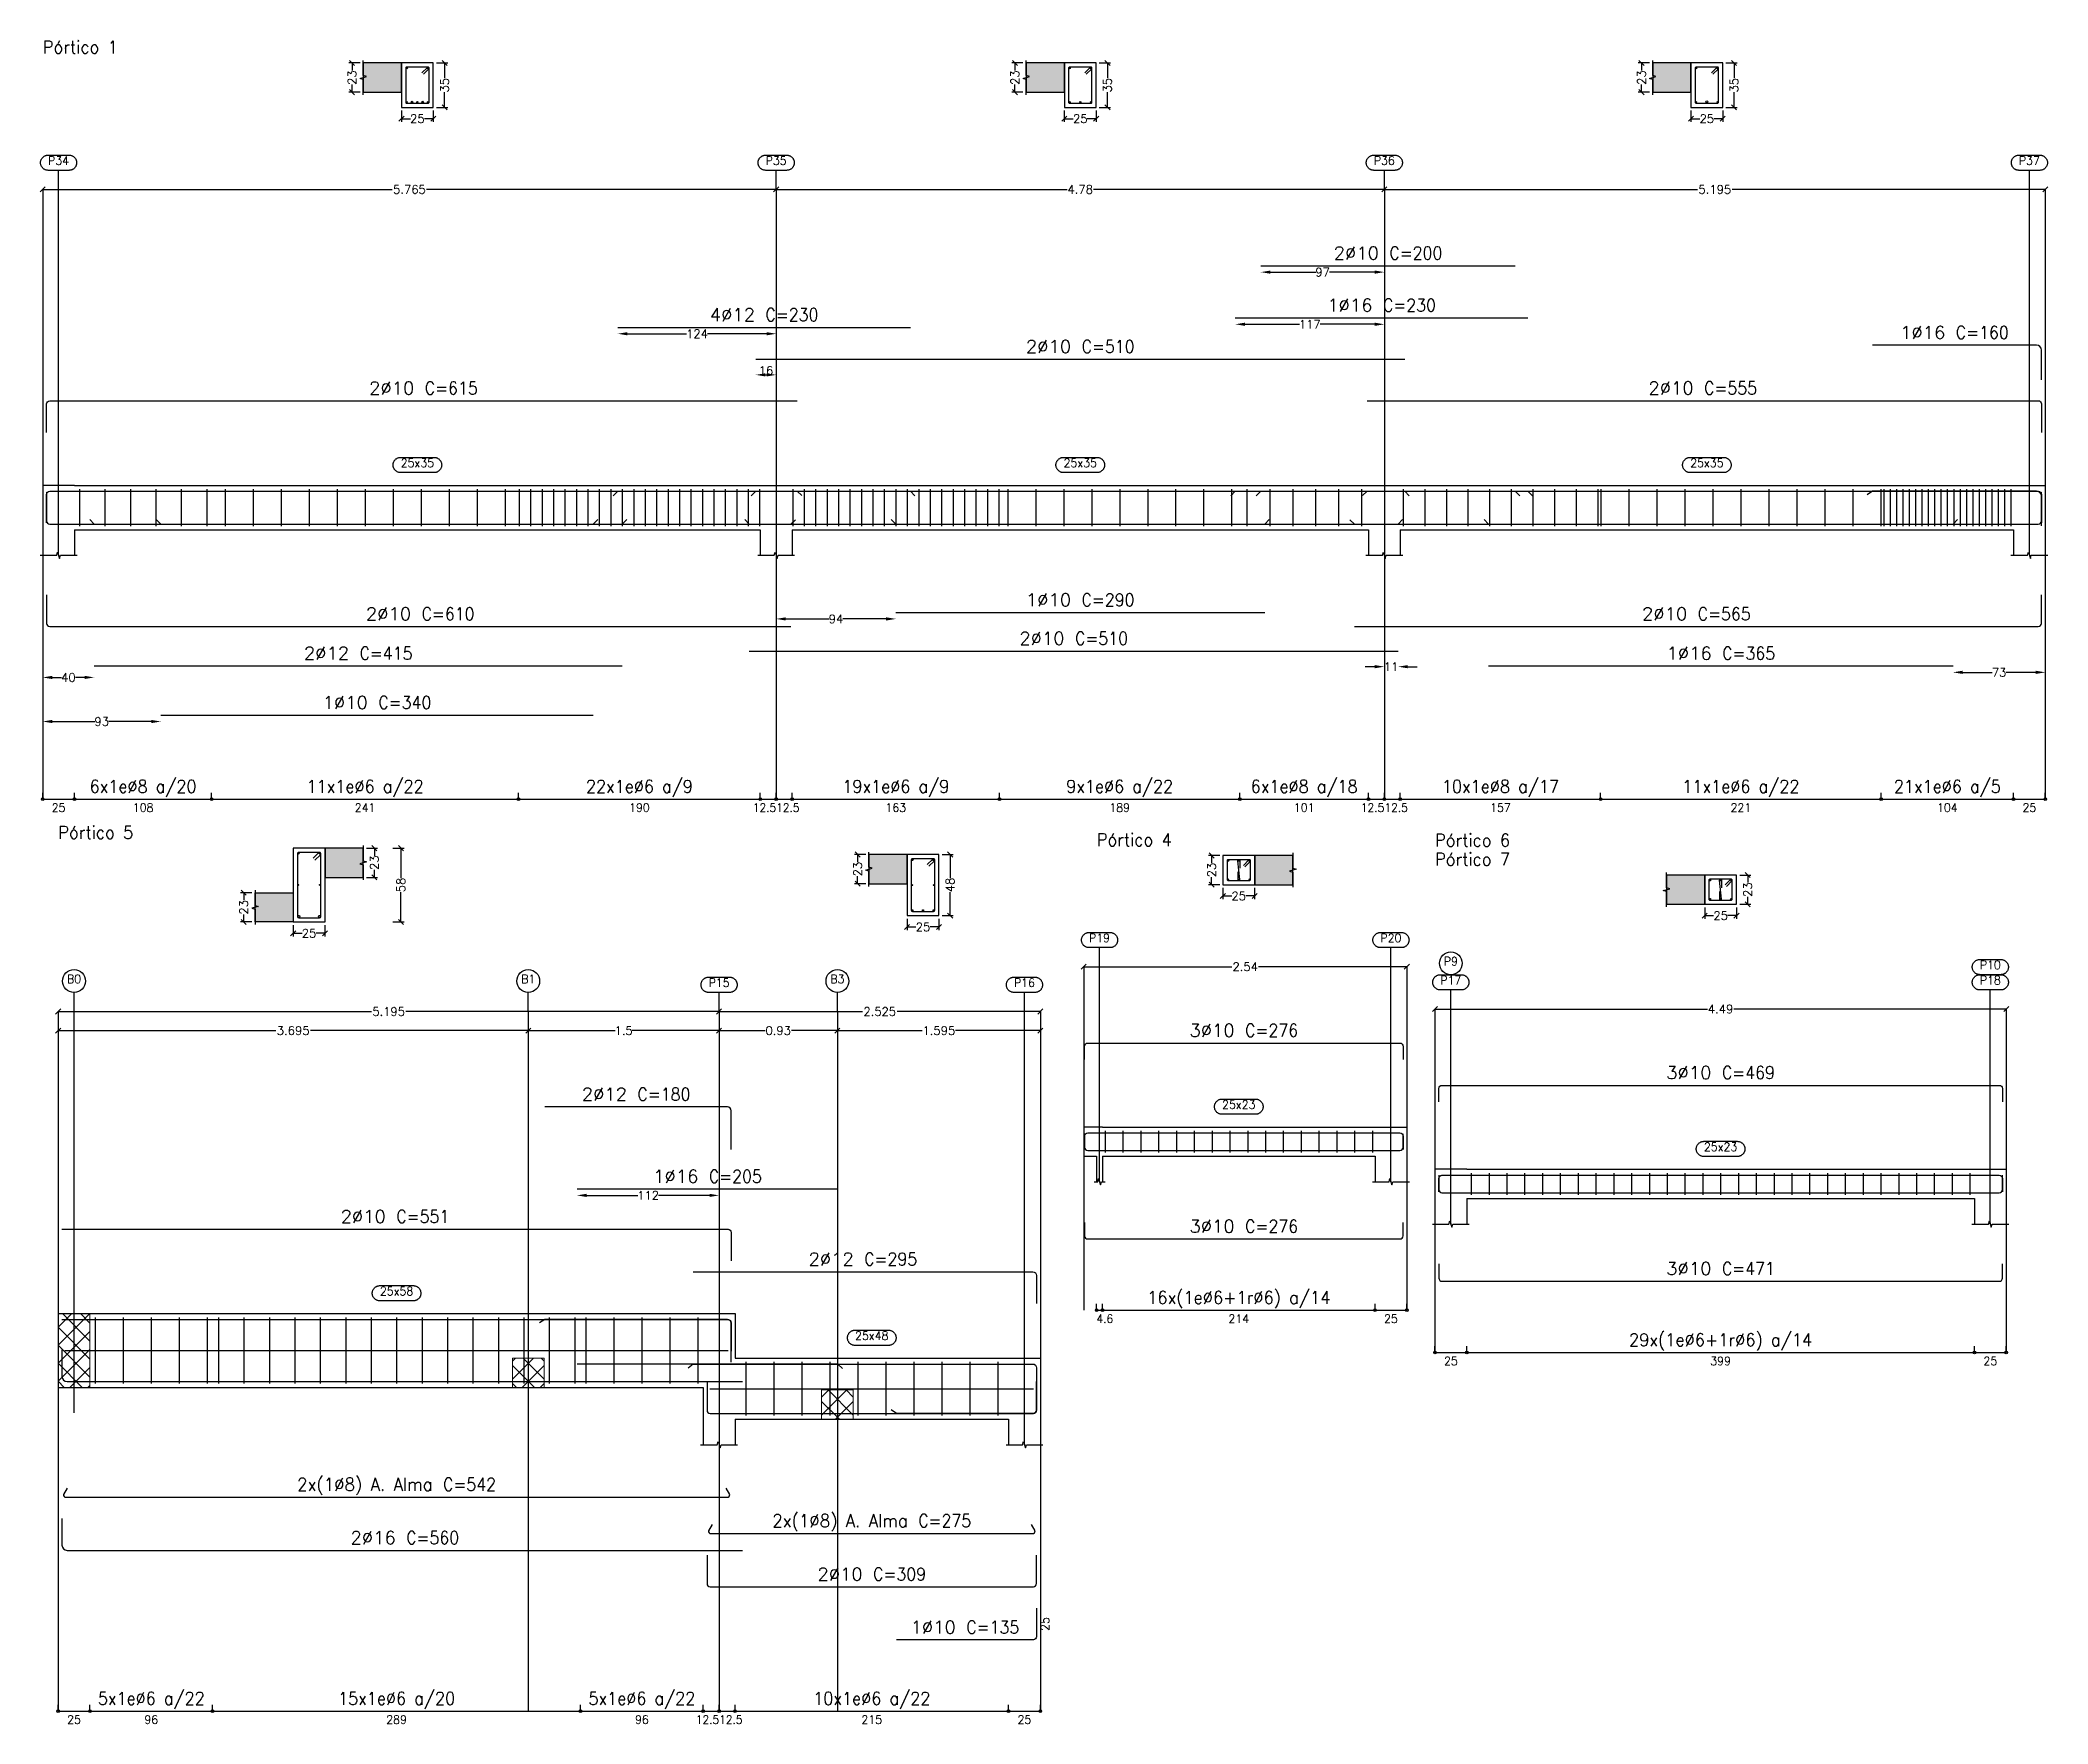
# Model space of a CAD drawing. Header units: millimetres. Extents: x 2071 to 2712, y 1262 to 1380.
# Drawn here: x 2435.46 to 2467.02, y 1295.78 to 1322.25 of the extents above; entities that cross this region are included whole.
import ezdxf
from ezdxf.enums import TextEntityAlignment as Align

# ---------------------------------------------------------------- set-up
doc = ezdxf.new("R2010")
doc.units = ezdxf.units.MM
doc.layers.add('.pormenores', color=8, linetype='Continuous')
for name, color, linetype, lineweight in [('POR_COT_COMPRIMENTO_PROJECTADO', 122, 'Continuous', 0), ('POR_COT_COT_ARM', 3, 'Continuous', 0), ('SEC_COTAS_SEC_DIM_VIGA', 122, 'Continuous', 0)]:
    doc.layers.add(name, color=color, linetype=linetype, lineweight=lineweight)
doc.styles.add('CYPETXT_0.2_romans', font='ROMANS__.TTF', dxfattribs={"height": 0.133333})
doc.styles.add('CYPETXT_romans', font='ROMANS__.TTF', dxfattribs={"height": 0.2})
doc.dimstyles.new('cype_arrow', dxfattribs={"dimtxt": 0.18, "dimasz": 0.15, "dimexe": 0.05, "dimexo": 0.05, "dimgap": 0, "dimtad": 0, "dimdec": 4, "dimzin": 0, "dimdsep": 46, "dimtxsty": 'CYPETXT_0.2_romans', "dimcen": 0.09, "dimadec": 0, "dimazin": 0, "dimtfac": 1, "dimtdec": 4, "dimtofl": 0, "dimtmove": 2, "dimatfit": 3, "dimfxl": 1, "dimtolj": 1, "dimtzin": 0, "dimarcsym": 0})
doc.dimstyles.new('cype_oblique', dxfattribs={"dimtxt": 0.18, "dimasz": 0.18, "dimexe": 0.05, "dimexo": 0.05, "dimgap": 0, "dimtad": 0, "dimdec": 4, "dimzin": 0, "dimdsep": 46, "dimtxsty": 'CYPETXT_0.2_romans', "dimblk": 'OBLIQUE', "dimtsz": 0.04, "dimcen": 0.09, "dimadec": 0, "dimazin": 0, "dimtfac": 1, "dimtdec": 4, "dimtofl": 0, "dimtmove": 2, "dimatfit": 3, "dimfxl": 1, "dimtolj": 1, "dimtzin": 0, "dimarcsym": 0})

msp = doc.modelspace()

# ---------------------------------------------------------------- texts
at = {"layer": '.pormenores', "style": 'CYPETXT_romans'}
for s, height, width, p, p2 in [('Pórtico 1', 0.2, 0.808977, (2435.49841, 1322.03646), (2436.68041, 1322.03646)), ('P34', 0.133333, 0.837611, (2435.58441, 1320.2858), (2435.91241, 1320.2858)), ('P35', 0.133333, 0.837611, (2446.86443, 1320.2858), (2447.19243, 1320.2858)), ('P36', 0.133333, 0.837611, (2456.42443, 1320.2858), (2456.75243, 1320.2858)), ('P37', 0.133333, 0.837611, (2466.56443, 1320.2858), (2466.89243, 1320.2858)), ('2%%c10', 0.2, 0.945763, (2455.79243, 1318.79913), (2456.50343, 1318.79913)), (' C=200', 0.2, 0.754144, (2456.54343, 1318.79913), (2457.50043, 1318.79913)), ('4%%c12', 0.2, 0.945763, (2445.98523, 1317.8304), (2446.69623, 1317.8304)), (' C=230', 0.2, 0.754144, (2446.73623, 1317.8304), (2447.69323, 1317.8304)), ('1%%c16', 0.2, 0.945763, (2455.69167, 1317.97913), (2456.40267, 1317.97913)), (' C=230', 0.2, 0.754144, (2456.44267, 1317.97913), (2457.39967, 1317.97913)), ('1%%c16', 0.2, 0.945763, (2464.69649, 1317.55096), (2465.40749, 1317.55096)), (' C=160', 0.2, 0.754144, (2465.44749, 1317.55096), (2466.40449, 1317.55096)), ('2%%c10', 0.2, 0.945763, (2450.95443, 1317.3301), (2451.66543, 1317.3301)), (' C=510', 0.2, 0.754144, (2451.70543, 1317.3301), (2452.66243, 1317.3301)), ('2%%c10', 0.2, 0.945763, (2440.62941, 1316.67622), (2441.34041, 1316.67622)), (' C=615', 0.2, 0.754144, (2441.38041, 1316.67622), (2442.33741, 1316.67622)), ('2%%c10', 0.2, 0.945763, (2460.73943, 1316.67697), (2461.45043, 1316.67697)), (' C=555', 0.2, 0.754144, (2461.49043, 1316.67697), (2462.44743, 1316.67697)), ('25x35', 0.133333, 0.840683, (2441.12642, 1315.53373), (2441.65042, 1315.53373)), ('25x35', 0.133333, 0.840683, (2451.54643, 1315.53373), (2452.07043, 1315.53373)), ('25x35', 0.133333, 0.840683, (2461.39643, 1315.53373), (2461.92043, 1315.53373)), ('1%%c10', 0.2, 0.945763, (2450.9534, 1313.34707), (2451.6644, 1313.34707)), (' C=290', 0.2, 0.754144, (2451.7044, 1313.34707), (2452.6614, 1313.34707)), ('2%%c10', 0.2, 0.945763, (2440.57941, 1313.12707), (2441.29041, 1313.12707)), (' C=610', 0.2, 0.754144, (2441.33041, 1313.12707), (2442.28741, 1313.12707)), ('2%%c10', 0.2, 0.945763, (2460.63943, 1313.12707), (2461.35043, 1313.12707)), (' C=565', 0.2, 0.754144, (2461.39043, 1313.12707), (2462.34743, 1313.12707)), ('2%%c10', 0.2, 0.945763, (2450.85112, 1312.74178), (2451.56212, 1312.74178)), (' C=510', 0.2, 0.754144, (2451.60212, 1312.74178), (2452.55912, 1312.74178)), ('2%%c12', 0.2, 0.945763, (2439.60414, 1312.50707), (2440.31514, 1312.50707)), (' C=415', 0.2, 0.754144, (2440.35514, 1312.50707), (2441.31214, 1312.50707)), ('1%%c16', 0.2, 0.945763, (2461.02414, 1312.50707), (2461.73514, 1312.50707)), (' C=365', 0.2, 0.754144, (2461.77514, 1312.50707), (2462.73214, 1312.50707)), ('1%%c10', 0.2, 0.945763, (2439.89965, 1311.73371), (2440.61065, 1311.73371)), (' C=340', 0.2, 0.754144, (2440.65065, 1311.73371), (2441.60765, 1311.73371)), ('6x1e%%c8 a/20', 0.2, 0.810704, (2436.23642, 1310.41371), (2437.91642, 1310.41371)), ('11x1e%%c6 a/22', 0.2, 0.813276, (2439.64528, 1310.41371), (2441.48728, 1310.41371)), ('22x1e%%c6 a/9', 0.2, 0.810704, (2444.03829, 1310.41371), (2445.71829, 1310.41371)), ('19x1e%%c6 a/9', 0.2, 0.810704, (2448.06829, 1310.41371), (2449.74829, 1310.41371)), ('9x1e%%c6 a/22', 0.2, 0.810704, (2451.58814, 1310.41371), (2453.26814, 1310.41371)), ('6x1e%%c8 a/18', 0.2, 0.810704, (2454.48829, 1310.41371), (2456.16829, 1310.41371)), ('10x1e%%c8 a/17', 0.2, 0.813276, (2457.49229, 1310.41371), (2459.33429, 1310.41371)), ('11x1e%%c6 a/22', 0.2, 0.813276, (2461.27214, 1310.41371), (2463.11414, 1310.41371)), ('21x1e%%c6 a/5', 0.2, 0.810704, (2464.59829, 1310.41371), (2466.27829, 1310.41371)), ('25', 0.133333, 0.840941, (2435.64041, 1310.11371), (2435.85641, 1310.11371)), ('108', 0.133333, 0.840941, (2436.91442, 1310.11371), (2437.23842, 1310.11371)), ('241', 0.133333, 0.840941, (2440.40428, 1310.11371), (2440.72828, 1310.11371)), ('190', 0.133333, 0.840941, (2444.71629, 1310.11371), (2445.04029, 1310.11371)), ('12.5', 0.133333, 0.815991, (2446.66043, 1310.11371), (2447.02843, 1310.11371)), ('12.5', 0.133333, 0.815991, (2447.02843, 1310.11371), (2447.39643, 1310.11371)), ('163', 0.133333, 0.840941, (2448.74629, 1310.11371), (2449.07029, 1310.11371)), ('189', 0.133333, 0.840941, (2452.26614, 1310.11371), (2452.59014, 1310.11371)), ('101', 0.133333, 0.840941, (2455.16629, 1310.11371), (2455.49029, 1310.11371)), ('12.5', 0.133333, 0.815991, (2456.22043, 1310.11371), (2456.58843, 1310.11371)), ('12.5', 0.133333, 0.815991, (2456.58843, 1310.11371), (2456.95643, 1310.11371)), ('157', 0.133333, 0.840941, (2458.25129, 1310.11371), (2458.57529, 1310.11371)), ('221', 0.133333, 0.840941, (2462.03114, 1310.11371), (2462.35514, 1310.11371)), ('104', 0.133333, 0.840941, (2465.27629, 1310.11371), (2465.60029, 1310.11371)), ('25', 0.133333, 0.840941, (2466.62043, 1310.11371), (2466.83643, 1310.11371)), ('Pórtico 5', 0.2, 0.808977, (2435.74114, 1309.69061), (2436.92314, 1309.69061)), ('Pórtico 4', 0.2, 0.808977, (2452.06616, 1309.57598), (2453.24816, 1309.57598)), ('Pórtico 6', 0.2, 0.808977, (2457.38405, 1309.56809), (2458.56605, 1309.56809)), ('Pórtico 7', 0.2, 0.808977, (2457.38405, 1309.26809), (2458.56605, 1309.26809)), ('P19', 0.133333, 0.837611, (2451.94816, 1308.06532), (2452.27616, 1308.06532)), ('P20', 0.133333, 0.837611, (2456.52816, 1308.06532), (2456.85616, 1308.06532)), ('B0', 0.133333, 0.770018, (2435.88014, 1307.42067), (2436.10214, 1307.42067)), ('B1', 0.133333, 0.770018, (2443.02014, 1307.42067), (2443.24214, 1307.42067)), ('B3', 0.133333, 0.770018, (2447.87986, 1307.42067), (2448.10186, 1307.42067)), ('P17', 0.133333, 0.837611, (2457.47005, 1307.40064), (2457.79805, 1307.40064)), ('P9', 0.133333, 0.835985, (2457.52405, 1307.69903), (2457.74405, 1307.69903)), ('P10', 0.133333, 0.837611, (2465.95005, 1307.64064), (2466.27805, 1307.64064)), ('P18', 0.133333, 0.837611, (2465.95005, 1307.40064), (2466.27805, 1307.40064)), ('P15', 0.133333, 0.837611, (2445.96714, 1307.36138), (2446.29514, 1307.36138)), ('P16', 0.133333, 0.837611, (2450.76714, 1307.36138), (2451.09514, 1307.36138)), ('3%%c10', 0.2, 0.945763, (2453.52506, 1306.57865), (2454.23606, 1306.57865)), (' C=276', 0.2, 0.754144, (2454.27606, 1306.57865), (2455.23306, 1306.57865)), ('3%%c10', 0.2, 0.945763, (2461.02005, 1305.91397), (2461.73105, 1305.91397)), (' C=469', 0.2, 0.754144, (2461.77105, 1305.91397), (2462.72805, 1305.91397)), ('2%%c12', 0.2, 0.945763, (2443.97255, 1305.57472), (2444.68355, 1305.57472)), (' C=180', 0.2, 0.754144, (2444.72355, 1305.57472), (2445.68055, 1305.57472)), ('25x23', 0.133333, 0.840683, (2454.03816, 1305.44532), (2454.56216, 1305.44532)), ('25x23', 0.133333, 0.840683, (2461.61205, 1304.78064), (2462.13605, 1304.78064)), ('1%%c16', 0.2, 0.945763, (2445.09501, 1304.2839), (2445.80601, 1304.2839)), (' C=205', 0.2, 0.754144, (2445.84601, 1304.2839), (2446.80301, 1304.2839)), ('2%%c10', 0.2, 0.945763, (2440.18214, 1303.65326), (2440.89314, 1303.65326)), (' C=551', 0.2, 0.754144, (2440.93314, 1303.65326), (2441.89014, 1303.65326)), ('3%%c10', 0.2, 0.945763, (2453.52506, 1303.49865), (2454.23606, 1303.49865)), (' C=276', 0.2, 0.754144, (2454.27606, 1303.49865), (2455.23306, 1303.49865)), ('2%%c12', 0.2, 0.945763, (2447.53714, 1302.98307), (2448.24814, 1302.98307)), (' C=295', 0.2, 0.754144, (2448.28814, 1302.98307), (2449.24514, 1302.98307)), ('3%%c10', 0.2, 0.945763, (2461.02005, 1302.83397), (2461.73105, 1302.83397)), (' C=471', 0.2, 0.754144, (2461.77105, 1302.83397), (2462.72805, 1302.83397)), ('25x58', 0.133333, 0.840683, (2440.79914, 1302.51178), (2441.32314, 1302.51178)), ('16x(1e%%c6+1r%%c6) a/14', 0.2, 0.829428, (2452.86016, 1302.37865), (2455.74016, 1302.37865)), ('4.6', 0.133333, 0.806056, (2452.06616, 1302.07865), (2452.32616, 1302.07865)), ('214', 0.133333, 0.840941, (2454.13816, 1302.07865), (2454.46216, 1302.07865)), ('25', 0.133333, 0.840941, (2456.58416, 1302.07865), (2456.80016, 1302.07865)), ('25x48', 0.133333, 0.840683, (2448.26914, 1301.81178), (2448.79314, 1301.81178)), ('29x(1e%%c6+1r%%c6) a/14', 0.2, 0.829428, (2460.43405, 1301.71397), (2463.31405, 1301.71397)), ('25', 0.133333, 0.840941, (2457.52605, 1301.41397), (2457.74205, 1301.41397)), ('399', 0.133333, 0.840941, (2461.71205, 1301.41397), (2462.03605, 1301.41397)), ('25', 0.133333, 0.840941, (2466.00605, 1301.41397), (2466.22205, 1301.41397)), ('2x(1%%c8) A. Alma', 0.2, 0.822807, (2439.49764, 1299.44144), (2441.62764, 1299.44144)), (' C=542', 0.2, 0.754144, (2441.66764, 1299.44144), (2442.62464, 1299.44144)), ('2x(1%%c8) A. Alma', 0.2, 0.822807, (2446.96764, 1298.87045), (2449.09764, 1298.87045)), (' C=275', 0.2, 0.754144, (2449.13764, 1298.87045), (2450.09464, 1298.87045)), ('2%%c16', 0.2, 0.945763, (2440.33714, 1298.60318), (2441.04814, 1298.60318)), (' C=560', 0.2, 0.754144, (2441.08814, 1298.60318), (2442.04514, 1298.60318)), ('2%%c10', 0.2, 0.945763, (2447.67714, 1298.03045), (2448.38814, 1298.03045)), (' C=309', 0.2, 0.754144, (2448.42814, 1298.03045), (2449.38514, 1298.03045)), ('1%%c10', 0.2, 0.945763, (2449.14214, 1297.19601), (2449.85314, 1297.19601)), (' C=135', 0.2, 0.754144, (2449.89314, 1297.19601), (2450.85014, 1297.19601)), ('5x1e%%c6 a/22', 0.2, 0.810704, (2436.36514, 1296.07601), (2438.04514, 1296.07601)), ('15x1e%%c6 a/20', 0.2, 0.813276, (2440.14014, 1296.07601), (2441.98214, 1296.07601)), ('5x1e%%c6 a/22', 0.2, 0.810704, (2444.07714, 1296.07601), (2445.75714, 1296.07601)), ('10x1e%%c6 a/22', 0.2, 0.813276, (2447.61014, 1296.07601), (2449.45214, 1296.07601)), ('25', 0.133333, 0.840941, (2435.88314, 1295.77601), (2436.09914, 1295.77601)), ('96', 0.133333, 0.840941, (2437.09714, 1295.77601), (2437.31314, 1295.77601)), ('289', 0.133333, 0.840941, (2440.89914, 1295.77601), (2441.22314, 1295.77601)), ('96', 0.133333, 0.840941, (2444.80914, 1295.77601), (2445.02514, 1295.77601)), ('12.5', 0.133333, 0.815991, (2445.76314, 1295.77601), (2446.13114, 1295.77601)), ('12.5', 0.133333, 0.815991, (2446.13114, 1295.77601), (2446.49914, 1295.77601)), ('215', 0.133333, 0.840941, (2448.36914, 1295.77601), (2448.69314, 1295.77601)), ('25', 0.133333, 0.840941, (2450.82314, 1295.77601), (2451.03914, 1295.77601))]:
    msp.add_text(s, height=height, dxfattribs=dict(at, width=width)).set_placement(p, p2, align=Align.FIT)
at = {"layer": '.pormenores', "style": 'CYPETXT_romans', "width": 0.840941}
msp.add_text('25', height=0.133333, rotation=90, dxfattribs=at).set_placement((2451.32114, 1297.23801), (2451.32114, 1297.45401), align=Align.FIT)

# ---------------------------------------------------------------- blocks, each defined once
blk = doc.blocks.new('*D83')
at = {"layer": 'Defpoints', "color": 0, "transparency": 16777216}
for p in [(2441.138, 1321.188), (2441.638, 1321.188), (2441.638, 1321.011)]:
    blk.add_point(p, dxfattribs=at)
at = {"layer": 'SEC_COTAS_SEC_DIM_VIGA', "color": 0, "lineweight": -2, "transparency": 16777216}
for p, q in [((2441.138, 1321.138), (2441.138, 1320.961)), ((2441.638, 1321.138), (2441.638, 1320.961)), ((2441.178, 1321.051), (2441.098, 1320.971)), ((2441.138, 1321.011), (2441.278, 1321.011)), ((2441.638, 1321.011), (2441.499, 1321.011)), ((2441.598, 1320.971), (2441.678, 1321.051))]:
    blk.add_line(p, q, dxfattribs=at)
at = {"layer": 'SEC_COTAS_SEC_DIM_VIGA', "color": 0, "transparency": 16777216, "insert": (2441.388, 1321.011), "char_height": 0.1333, "attachment_point": 5, "style": 'CYPETXT_0.2_romans'}
blk.add_mtext('\\A1;25', dxfattribs=at)
blk = doc.blocks.new('_OBLIQUE')
at = {"color": 0, "linetype": 'ByBlock'}
blk.add_line((-0.5, -0.5), (0.5, 0.5), dxfattribs=at)
blk = doc.blocks.new('*D84')
at = {"layer": 'Defpoints', "color": 0, "transparency": 16777216}
for p in [(2440.361, 1321.888), (2440.538, 1321.888), (2440.538, 1321.428)]:
    blk.add_point(p, dxfattribs=at)
at = {"layer": 'SEC_COTAS_SEC_DIM_VIGA', "color": 0, "lineweight": -2, "transparency": 16777216}
for p, q in [((2440.488, 1321.888), (2440.311, 1321.888)), ((2440.401, 1321.848), (2440.321, 1321.928)), ((2440.361, 1321.888), (2440.361, 1321.769)), ((2440.488, 1321.428), (2440.311, 1321.428)), ((2440.321, 1321.468), (2440.401, 1321.388)), ((2440.361, 1321.428), (2440.361, 1321.548))]:
    blk.add_line(p, q, dxfattribs=at)
at = {"layer": 'SEC_COTAS_SEC_DIM_VIGA', "color": 0, "transparency": 16777216, "insert": (2440.361, 1321.658), "char_height": 0.1333, "attachment_point": 5, "rotation": 90, "style": 'CYPETXT_0.2_romans'}
blk.add_mtext('\\A1;23', dxfattribs=at)
blk = doc.blocks.new('*D85')
at = {"layer": 'Defpoints', "color": 0, "transparency": 16777216}
for p in [(2441.638, 1321.888), (2441.816, 1321.888), (2441.638, 1321.188)]:
    blk.add_point(p, dxfattribs=at)
at = {"layer": 'SEC_COTAS_SEC_DIM_VIGA', "color": 0, "lineweight": -2, "transparency": 16777216}
for p, q in [((2441.688, 1321.888), (2441.866, 1321.888)), ((2441.856, 1321.848), (2441.776, 1321.928)), ((2441.816, 1321.888), (2441.816, 1321.648)), ((2441.816, 1321.188), (2441.816, 1321.429)), ((2441.688, 1321.188), (2441.866, 1321.188)), ((2441.776, 1321.228), (2441.856, 1321.148))]:
    blk.add_line(p, q, dxfattribs=at)
at = {"layer": 'SEC_COTAS_SEC_DIM_VIGA', "color": 0, "transparency": 16777216, "insert": (2441.816, 1321.538), "char_height": 0.1333, "attachment_point": 5, "rotation": 90, "style": 'CYPETXT_0.2_romans'}
blk.add_mtext('\\A1;35', dxfattribs=at)
blk = doc.blocks.new('*D86')
at = {"layer": 'Defpoints', "color": 0, "transparency": 16777216}
for p in [(2451.558, 1321.188), (2452.058, 1321.188), (2452.058, 1321.011)]:
    blk.add_point(p, dxfattribs=at)
at = {"layer": 'SEC_COTAS_SEC_DIM_VIGA', "color": 0, "lineweight": -2, "transparency": 16777216}
for p, q in [((2451.558, 1321.138), (2451.558, 1320.961)), ((2452.058, 1321.138), (2452.058, 1320.961)), ((2451.598, 1321.051), (2451.518, 1320.971)), ((2451.558, 1321.011), (2451.698, 1321.011)), ((2452.058, 1321.011), (2451.919, 1321.011)), ((2452.018, 1320.971), (2452.098, 1321.051))]:
    blk.add_line(p, q, dxfattribs=at)
at = {"layer": 'SEC_COTAS_SEC_DIM_VIGA', "color": 0, "transparency": 16777216, "insert": (2451.808, 1321.011), "char_height": 0.1333, "attachment_point": 5, "style": 'CYPETXT_0.2_romans'}
blk.add_mtext('\\A1;25', dxfattribs=at)
blk = doc.blocks.new('*D87')
at = {"layer": 'Defpoints', "color": 0, "transparency": 16777216}
for p in [(2450.781, 1321.888), (2450.958, 1321.888), (2450.958, 1321.428)]:
    blk.add_point(p, dxfattribs=at)
at = {"layer": 'SEC_COTAS_SEC_DIM_VIGA', "color": 0, "lineweight": -2, "transparency": 16777216}
for p, q in [((2450.908, 1321.888), (2450.731, 1321.888)), ((2450.821, 1321.848), (2450.741, 1321.928)), ((2450.781, 1321.888), (2450.781, 1321.769)), ((2450.908, 1321.428), (2450.731, 1321.428)), ((2450.741, 1321.468), (2450.821, 1321.388)), ((2450.781, 1321.428), (2450.781, 1321.548))]:
    blk.add_line(p, q, dxfattribs=at)
at = {"layer": 'SEC_COTAS_SEC_DIM_VIGA', "color": 0, "transparency": 16777216, "insert": (2450.781, 1321.658), "char_height": 0.1333, "attachment_point": 5, "rotation": 90, "style": 'CYPETXT_0.2_romans'}
blk.add_mtext('\\A1;23', dxfattribs=at)
blk = doc.blocks.new('*D88')
at = {"layer": 'Defpoints', "color": 0, "transparency": 16777216}
for p in [(2452.058, 1321.888), (2452.236, 1321.888), (2452.058, 1321.188)]:
    blk.add_point(p, dxfattribs=at)
at = {"layer": 'SEC_COTAS_SEC_DIM_VIGA', "color": 0, "lineweight": -2, "transparency": 16777216}
for p, q in [((2452.108, 1321.888), (2452.286, 1321.888)), ((2452.276, 1321.848), (2452.196, 1321.928)), ((2452.236, 1321.888), (2452.236, 1321.648)), ((2452.236, 1321.188), (2452.236, 1321.429)), ((2452.108, 1321.188), (2452.286, 1321.188)), ((2452.196, 1321.228), (2452.276, 1321.148))]:
    blk.add_line(p, q, dxfattribs=at)
at = {"layer": 'SEC_COTAS_SEC_DIM_VIGA', "color": 0, "transparency": 16777216, "insert": (2452.236, 1321.538), "char_height": 0.1333, "attachment_point": 5, "rotation": 90, "style": 'CYPETXT_0.2_romans'}
blk.add_mtext('\\A1;35', dxfattribs=at)
blk = doc.blocks.new('*D89')
at = {"layer": 'Defpoints', "color": 0, "transparency": 16777216}
for p in [(2461.408, 1321.188), (2461.908, 1321.188), (2461.908, 1321.011)]:
    blk.add_point(p, dxfattribs=at)
at = {"layer": 'SEC_COTAS_SEC_DIM_VIGA', "color": 0, "lineweight": -2, "transparency": 16777216}
for p, q in [((2461.408, 1321.138), (2461.408, 1320.961)), ((2461.908, 1321.138), (2461.908, 1320.961)), ((2461.448, 1321.051), (2461.368, 1320.971)), ((2461.408, 1321.011), (2461.548, 1321.011)), ((2461.908, 1321.011), (2461.769, 1321.011)), ((2461.868, 1320.971), (2461.948, 1321.051))]:
    blk.add_line(p, q, dxfattribs=at)
at = {"layer": 'SEC_COTAS_SEC_DIM_VIGA', "color": 0, "transparency": 16777216, "insert": (2461.658, 1321.011), "char_height": 0.1333, "attachment_point": 5, "style": 'CYPETXT_0.2_romans'}
blk.add_mtext('\\A1;25', dxfattribs=at)
blk = doc.blocks.new('*D90')
at = {"layer": 'Defpoints', "color": 0, "transparency": 16777216}
for p in [(2460.631, 1321.888), (2460.808, 1321.888), (2460.808, 1321.428)]:
    blk.add_point(p, dxfattribs=at)
at = {"layer": 'SEC_COTAS_SEC_DIM_VIGA', "color": 0, "lineweight": -2, "transparency": 16777216}
for p, q in [((2460.758, 1321.888), (2460.581, 1321.888)), ((2460.671, 1321.848), (2460.591, 1321.928)), ((2460.631, 1321.888), (2460.631, 1321.769)), ((2460.758, 1321.428), (2460.581, 1321.428)), ((2460.591, 1321.468), (2460.671, 1321.388)), ((2460.631, 1321.428), (2460.631, 1321.548))]:
    blk.add_line(p, q, dxfattribs=at)
at = {"layer": 'SEC_COTAS_SEC_DIM_VIGA', "color": 0, "transparency": 16777216, "insert": (2460.631, 1321.658), "char_height": 0.1333, "attachment_point": 5, "rotation": 90, "style": 'CYPETXT_0.2_romans'}
blk.add_mtext('\\A1;23', dxfattribs=at)
blk = doc.blocks.new('*D91')
at = {"layer": 'Defpoints', "color": 0, "transparency": 16777216}
for p in [(2461.908, 1321.888), (2462.086, 1321.888), (2461.908, 1321.188)]:
    blk.add_point(p, dxfattribs=at)
at = {"layer": 'SEC_COTAS_SEC_DIM_VIGA', "color": 0, "lineweight": -2, "transparency": 16777216}
for p, q in [((2461.958, 1321.888), (2462.136, 1321.888)), ((2462.126, 1321.848), (2462.046, 1321.928)), ((2462.086, 1321.888), (2462.086, 1321.648)), ((2462.086, 1321.188), (2462.086, 1321.429)), ((2461.958, 1321.188), (2462.136, 1321.188)), ((2462.046, 1321.228), (2462.126, 1321.148))]:
    blk.add_line(p, q, dxfattribs=at)
at = {"layer": 'SEC_COTAS_SEC_DIM_VIGA', "color": 0, "transparency": 16777216, "insert": (2462.086, 1321.538), "char_height": 0.1333, "attachment_point": 5, "rotation": 90, "style": 'CYPETXT_0.2_romans'}
blk.add_mtext('\\A1;35', dxfattribs=at)
blk = doc.blocks.new('*D92')
at = {"layer": 'Defpoints', "color": 0, "transparency": 16777216}
for p in [(2435.498, 1319.899), (2435.498, 1319.899), (2447.028, 1319.899)]:
    blk.add_point(p, dxfattribs=at)
at = {"layer": 'POR_COT_COMPRIMENTO_PROJECTADO', "color": 0, "lineweight": -2, "transparency": 16777216}
for p, q in [((2435.538, 1319.939), (2435.458, 1319.859)), ((2435.498, 1319.899), (2435.498, 1319.899)), ((2435.498, 1319.899), (2440.993, 1319.899)), ((2447.028, 1319.899), (2441.534, 1319.899)), ((2446.988, 1319.859), (2447.068, 1319.939)), ((2447.028, 1319.899), (2447.028, 1319.899))]:
    blk.add_line(p, q, dxfattribs=at)
at = {"layer": 'POR_COT_COMPRIMENTO_PROJECTADO', "color": 0, "transparency": 16777216, "insert": (2441.263, 1319.899), "char_height": 0.1333, "attachment_point": 5, "style": 'CYPETXT_0.2_romans'}
blk.add_mtext('\\A1;5.765', dxfattribs=at)
blk = doc.blocks.new('*D93')
at = {"layer": 'Defpoints', "color": 0, "transparency": 16777216}
for p in [(2447.028, 1319.899), (2447.028, 1319.899), (2456.588, 1319.899)]:
    blk.add_point(p, dxfattribs=at)
at = {"layer": 'POR_COT_COMPRIMENTO_PROJECTADO', "color": 0, "lineweight": -2, "transparency": 16777216}
for p, q in [((2447.068, 1319.939), (2446.988, 1319.859)), ((2447.028, 1319.899), (2447.028, 1319.899)), ((2447.028, 1319.899), (2451.601, 1319.899)), ((2456.588, 1319.899), (2452.016, 1319.899)), ((2456.548, 1319.859), (2456.628, 1319.939)), ((2456.588, 1319.899), (2456.588, 1319.899))]:
    blk.add_line(p, q, dxfattribs=at)
at = {"layer": 'POR_COT_COMPRIMENTO_PROJECTADO', "color": 0, "transparency": 16777216, "insert": (2451.808, 1319.899), "char_height": 0.1333, "attachment_point": 5, "style": 'CYPETXT_0.2_romans'}
blk.add_mtext('\\A1;4.78', dxfattribs=at)
blk = doc.blocks.new('*D94')
at = {"layer": 'Defpoints', "color": 0, "transparency": 16777216}
for p in [(2456.588, 1319.899), (2456.588, 1319.899), (2466.978, 1319.899)]:
    blk.add_point(p, dxfattribs=at)
at = {"layer": 'POR_COT_COMPRIMENTO_PROJECTADO', "color": 0, "lineweight": -2, "transparency": 16777216}
for p, q in [((2456.628, 1319.939), (2456.548, 1319.859)), ((2456.588, 1319.899), (2456.588, 1319.899)), ((2456.588, 1319.899), (2461.513, 1319.899)), ((2466.978, 1319.899), (2462.054, 1319.899)), ((2466.938, 1319.859), (2467.018, 1319.939)), ((2466.978, 1319.899), (2466.978, 1319.899))]:
    blk.add_line(p, q, dxfattribs=at)
at = {"layer": 'POR_COT_COMPRIMENTO_PROJECTADO', "color": 0, "transparency": 16777216, "insert": (2461.783, 1319.899), "char_height": 0.1333, "attachment_point": 5, "style": 'CYPETXT_0.2_romans'}
blk.add_mtext('\\A1;5.195', dxfattribs=at)
blk = doc.blocks.new('*D95')
at = {"layer": 'Defpoints', "color": 0, "transparency": 16777216}
for p in [(2446.708, 1316.984), (2447.028, 1316.984), (2447.028, 1316.984)]:
    blk.add_point(p, dxfattribs=at)
at = {"layer": 'POR_COT_COT_ARM', "color": 0, "lineweight": -2, "transparency": 16777216}
for p, q in [((2446.708, 1316.984), (2446.708, 1316.984)), ((2446.858, 1316.984), (2446.878, 1316.984)), ((2447.028, 1316.984), (2447.028, 1316.984))]:
    blk.add_line(p, q, dxfattribs=at)
at = {"layer": 'POR_COT_COT_ARM', "color": 0, "transparency": 16777216}
for points in [[(2446.858, 1317.009), (2446.858, 1316.959), (2446.708, 1316.984)], [(2446.878, 1316.959), (2446.878, 1317.009), (2447.028, 1316.984)]]:
    blk.add_solid(points, dxfattribs=at)
at = {"layer": 'POR_COT_COT_ARM', "color": 0, "transparency": 16777216, "insert": (2446.868, 1317.051), "char_height": 0.1333, "attachment_point": 5, "style": 'CYPETXT_0.2_romans'}
blk.add_mtext('\\A1;16', dxfattribs=at)
blk = doc.blocks.new('*D96')
at = {"layer": 'Defpoints', "color": 0, "transparency": 16777216}
for p in [(2456.588, 1312.396), (2456.805, 1312.396), (2456.805, 1312.396)]:
    blk.add_point(p, dxfattribs=at)
at = {"layer": 'POR_COT_COT_ARM', "color": 0, "lineweight": -2, "transparency": 16777216}
for p, q in [((2456.438, 1312.396), (2456.288, 1312.396)), ((2456.588, 1312.396), (2456.588, 1312.396)), ((2456.805, 1312.396), (2456.805, 1312.396)), ((2456.955, 1312.396), (2457.105, 1312.396))]:
    blk.add_line(p, q, dxfattribs=at)
at = {"layer": 'POR_COT_COT_ARM', "color": 0, "transparency": 16777216}
for points in [[(2456.438, 1312.371), (2456.438, 1312.421), (2456.588, 1312.396)], [(2456.955, 1312.421), (2456.955, 1312.371), (2456.805, 1312.396)]]:
    blk.add_solid(points, dxfattribs=at)
at = {"layer": 'POR_COT_COT_ARM', "color": 0, "transparency": 16777216, "insert": (2456.697, 1312.396), "char_height": 0.1333, "attachment_point": 5, "style": 'CYPETXT_0.2_romans'}
blk.add_mtext('\\A1;11', dxfattribs=at)
blk = doc.blocks.new('*D97')
at = {"layer": 'Defpoints', "color": 0, "transparency": 16777216}
for p in [(2444.539, 1317.63), (2447.028, 1317.63), (2447.028, 1317.63)]:
    blk.add_point(p, dxfattribs=at)
at = {"layer": 'POR_COT_COT_ARM', "color": 0, "lineweight": -2, "transparency": 16777216}
for p, q in [((2444.539, 1317.63), (2444.539, 1317.63)), ((2444.689, 1317.63), (2445.617, 1317.63)), ((2446.878, 1317.63), (2445.95, 1317.63)), ((2447.028, 1317.63), (2447.028, 1317.63))]:
    blk.add_line(p, q, dxfattribs=at)
at = {"layer": 'POR_COT_COT_ARM', "color": 0, "transparency": 16777216}
for points in [[(2444.689, 1317.655), (2444.689, 1317.605), (2444.539, 1317.63)], [(2446.878, 1317.605), (2446.878, 1317.655), (2447.028, 1317.63)]]:
    blk.add_solid(points, dxfattribs=at)
at = {"layer": 'POR_COT_COT_ARM', "color": 0, "transparency": 16777216, "insert": (2445.784, 1317.63), "char_height": 0.1333, "attachment_point": 5, "style": 'CYPETXT_0.2_romans'}
blk.add_mtext('\\A1;124', dxfattribs=at)
blk = doc.blocks.new('*D98')
at = {"layer": 'Defpoints', "color": 0, "transparency": 16777216}
for p in [(2454.246, 1317.779), (2456.588, 1317.779), (2456.588, 1317.779)]:
    blk.add_point(p, dxfattribs=at)
at = {"layer": 'POR_COT_COT_ARM', "color": 0, "lineweight": -2, "transparency": 16777216}
for p, q in [((2454.246, 1317.779), (2454.246, 1317.779)), ((2454.396, 1317.779), (2455.253, 1317.779)), ((2456.438, 1317.779), (2455.582, 1317.779)), ((2456.588, 1317.779), (2456.588, 1317.779))]:
    blk.add_line(p, q, dxfattribs=at)
at = {"layer": 'POR_COT_COT_ARM', "color": 0, "transparency": 16777216}
for points in [[(2454.396, 1317.804), (2454.396, 1317.754), (2454.246, 1317.779)], [(2456.438, 1317.754), (2456.438, 1317.804), (2456.588, 1317.779)]]:
    blk.add_solid(points, dxfattribs=at)
at = {"layer": 'POR_COT_COT_ARM', "color": 0, "transparency": 16777216, "insert": (2455.417, 1317.779), "char_height": 0.1333, "attachment_point": 5, "style": 'CYPETXT_0.2_romans'}
blk.add_mtext('\\A1;117', dxfattribs=at)
blk = doc.blocks.new('*D99')
at = {"layer": 'Defpoints', "color": 0, "transparency": 16777216}
for p in [(2454.646, 1318.599), (2456.588, 1318.599), (2456.588, 1318.599)]:
    blk.add_point(p, dxfattribs=at)
at = {"layer": 'POR_COT_COT_ARM', "color": 0, "lineweight": -2, "transparency": 16777216}
for p, q in [((2454.646, 1318.599), (2454.646, 1318.599)), ((2454.796, 1318.599), (2455.511, 1318.599)), ((2456.438, 1318.599), (2455.724, 1318.599)), ((2456.588, 1318.599), (2456.588, 1318.599))]:
    blk.add_line(p, q, dxfattribs=at)
at = {"layer": 'POR_COT_COT_ARM', "color": 0, "transparency": 16777216}
for points in [[(2454.796, 1318.624), (2454.796, 1318.574), (2454.646, 1318.599)], [(2456.438, 1318.574), (2456.438, 1318.624), (2456.588, 1318.599)]]:
    blk.add_solid(points, dxfattribs=at)
at = {"layer": 'POR_COT_COT_ARM', "color": 0, "transparency": 16777216, "insert": (2455.617, 1318.599), "char_height": 0.1333, "attachment_point": 5, "style": 'CYPETXT_0.2_romans'}
blk.add_mtext('\\A1;97', dxfattribs=at)
blk = doc.blocks.new('*D100')
at = {"layer": 'Defpoints', "color": 0, "transparency": 16777216}
for p in [(2435.498, 1312.227), (2436.308, 1312.227), (2436.308, 1312.227)]:
    blk.add_point(p, dxfattribs=at)
at = {"layer": 'POR_COT_COT_ARM', "color": 0, "lineweight": -2, "transparency": 16777216}
for p, q in [((2435.498, 1312.227), (2435.498, 1312.227)), ((2435.648, 1312.227), (2435.793, 1312.227)), ((2436.158, 1312.227), (2436.014, 1312.227)), ((2436.308, 1312.227), (2436.308, 1312.227))]:
    blk.add_line(p, q, dxfattribs=at)
at = {"layer": 'POR_COT_COT_ARM', "color": 0, "transparency": 16777216}
for points in [[(2435.648, 1312.252), (2435.648, 1312.202), (2435.498, 1312.227)], [(2436.158, 1312.202), (2436.158, 1312.252), (2436.308, 1312.227)]]:
    blk.add_solid(points, dxfattribs=at)
at = {"layer": 'POR_COT_COT_ARM', "color": 0, "transparency": 16777216, "insert": (2435.903, 1312.227), "char_height": 0.1333, "attachment_point": 5, "style": 'CYPETXT_0.2_romans'}
blk.add_mtext('\\A1;40', dxfattribs=at)
blk = doc.blocks.new('*D101')
at = {"layer": 'Defpoints', "color": 0, "transparency": 16777216}
for p in [(2435.498, 1311.534), (2437.354, 1311.534), (2437.354, 1311.534)]:
    blk.add_point(p, dxfattribs=at)
at = {"layer": 'POR_COT_COT_ARM', "color": 0, "lineweight": -2, "transparency": 16777216}
for p, q in [((2435.498, 1311.534), (2435.498, 1311.534)), ((2435.648, 1311.534), (2436.32, 1311.534)), ((2437.204, 1311.534), (2436.532, 1311.534)), ((2437.354, 1311.534), (2437.354, 1311.534))]:
    blk.add_line(p, q, dxfattribs=at)
at = {"layer": 'POR_COT_COT_ARM', "color": 0, "transparency": 16777216}
for points in [[(2435.648, 1311.559), (2435.648, 1311.509), (2435.498, 1311.534)], [(2437.204, 1311.509), (2437.204, 1311.559), (2437.354, 1311.534)]]:
    blk.add_solid(points, dxfattribs=at)
at = {"layer": 'POR_COT_COT_ARM', "color": 0, "transparency": 16777216, "insert": (2436.426, 1311.534), "char_height": 0.1333, "attachment_point": 5, "style": 'CYPETXT_0.2_romans'}
blk.add_mtext('\\A1;93', dxfattribs=at)
blk = doc.blocks.new('*D102')
at = {"layer": 'Defpoints', "color": 0, "transparency": 16777216}
for p in [(2447.028, 1313.147), (2448.907, 1313.147), (2448.907, 1313.147)]:
    blk.add_point(p, dxfattribs=at)
at = {"layer": 'POR_COT_COT_ARM', "color": 0, "lineweight": -2, "transparency": 16777216}
for p, q in [((2447.028, 1313.147), (2447.028, 1313.147)), ((2447.178, 1313.147), (2447.859, 1313.147)), ((2448.757, 1313.147), (2448.077, 1313.147)), ((2448.907, 1313.147), (2448.907, 1313.147))]:
    blk.add_line(p, q, dxfattribs=at)
at = {"layer": 'POR_COT_COT_ARM', "color": 0, "transparency": 16777216}
for points in [[(2447.178, 1313.172), (2447.178, 1313.122), (2447.028, 1313.147)], [(2448.757, 1313.122), (2448.757, 1313.172), (2448.907, 1313.147)]]:
    blk.add_solid(points, dxfattribs=at)
at = {"layer": 'POR_COT_COT_ARM', "color": 0, "transparency": 16777216, "insert": (2447.968, 1313.147), "char_height": 0.1333, "attachment_point": 5, "style": 'CYPETXT_0.2_romans'}
blk.add_mtext('\\A1;94', dxfattribs=at)
blk = doc.blocks.new('*D103')
at = {"layer": 'Defpoints', "color": 0, "transparency": 16777216}
for p in [(2465.528, 1312.307), (2466.978, 1312.307), (2466.978, 1312.307)]:
    blk.add_point(p, dxfattribs=at)
at = {"layer": 'POR_COT_COT_ARM', "color": 0, "lineweight": -2, "transparency": 16777216}
for p, q in [((2465.528, 1312.307), (2465.528, 1312.307)), ((2465.678, 1312.307), (2466.144, 1312.307)), ((2466.828, 1312.307), (2466.362, 1312.307)), ((2466.978, 1312.307), (2466.978, 1312.307))]:
    blk.add_line(p, q, dxfattribs=at)
at = {"layer": 'POR_COT_COT_ARM', "color": 0, "transparency": 16777216}
for points in [[(2465.678, 1312.332), (2465.678, 1312.282), (2465.528, 1312.307)], [(2466.828, 1312.282), (2466.828, 1312.332), (2466.978, 1312.307)]]:
    blk.add_solid(points, dxfattribs=at)
at = {"layer": 'POR_COT_COT_ARM', "color": 0, "transparency": 16777216, "insert": (2466.253, 1312.307), "char_height": 0.1333, "attachment_point": 5, "style": 'CYPETXT_0.2_romans'}
blk.add_mtext('\\A1;73', dxfattribs=at)
blk = doc.blocks.new('*D143')
at = {"layer": 'Defpoints', "color": 0, "transparency": 16777216}
for p in [(2439.436, 1308.383), (2439.936, 1308.383), (2439.936, 1308.205)]:
    blk.add_point(p, dxfattribs=at)
at = {"layer": 'SEC_COTAS_SEC_DIM_VIGA', "color": 0, "lineweight": -2, "transparency": 16777216}
for p, q in [((2439.476, 1308.245), (2439.396, 1308.165)), ((2439.436, 1308.333), (2439.436, 1308.155)), ((2439.436, 1308.205), (2439.576, 1308.205)), ((2439.936, 1308.205), (2439.797, 1308.205)), ((2439.896, 1308.165), (2439.976, 1308.245)), ((2439.936, 1308.333), (2439.936, 1308.155))]:
    blk.add_line(p, q, dxfattribs=at)
at = {"layer": 'SEC_COTAS_SEC_DIM_VIGA', "color": 0, "transparency": 16777216, "insert": (2439.686, 1308.205), "char_height": 0.1333, "attachment_point": 5, "style": 'CYPETXT_0.2_romans'}
blk.add_mtext('\\A1;25', dxfattribs=at)
blk = doc.blocks.new('*D144')
at = {"layer": 'Defpoints', "color": 0, "transparency": 16777216}
for p in [(2438.659, 1308.843), (2438.836, 1308.843), (2438.836, 1308.383)]:
    blk.add_point(p, dxfattribs=at)
at = {"layer": 'SEC_COTAS_SEC_DIM_VIGA', "color": 0, "lineweight": -2, "transparency": 16777216}
for p, q in [((2438.786, 1308.843), (2438.609, 1308.843)), ((2438.699, 1308.803), (2438.619, 1308.883)), ((2438.659, 1308.843), (2438.659, 1308.723)), ((2438.659, 1308.383), (2438.659, 1308.502)), ((2438.786, 1308.383), (2438.609, 1308.383)), ((2438.619, 1308.423), (2438.699, 1308.343))]:
    blk.add_line(p, q, dxfattribs=at)
at = {"layer": 'SEC_COTAS_SEC_DIM_VIGA', "color": 0, "transparency": 16777216, "insert": (2438.659, 1308.613), "char_height": 0.1333, "attachment_point": 5, "rotation": 90, "style": 'CYPETXT_0.2_romans'}
blk.add_mtext('\\A1;23', dxfattribs=at)
blk = doc.blocks.new('*D145')
at = {"layer": 'Defpoints', "color": 0, "transparency": 16777216}
for p in [(2440.536, 1309.543), (2440.713, 1309.543), (2440.536, 1309.083)]:
    blk.add_point(p, dxfattribs=at)
at = {"layer": 'SEC_COTAS_SEC_DIM_VIGA', "color": 0, "lineweight": -2, "transparency": 16777216}
for p, q in [((2440.586, 1309.543), (2440.763, 1309.543)), ((2440.753, 1309.503), (2440.673, 1309.583)), ((2440.713, 1309.543), (2440.713, 1309.423)), ((2440.673, 1309.123), (2440.753, 1309.043)), ((2440.713, 1309.083), (2440.713, 1309.202)), ((2440.586, 1309.083), (2440.763, 1309.083))]:
    blk.add_line(p, q, dxfattribs=at)
at = {"layer": 'SEC_COTAS_SEC_DIM_VIGA', "color": 0, "transparency": 16777216, "insert": (2440.713, 1309.313), "char_height": 0.1333, "attachment_point": 5, "rotation": 90, "style": 'CYPETXT_0.2_romans'}
blk.add_mtext('\\A1;23', dxfattribs=at)
blk = doc.blocks.new('*D146')
at = {"layer": 'Defpoints', "color": 0, "transparency": 16777216}
for p in [(2440.952, 1309.543), (2441.129, 1309.543), (2440.952, 1308.383)]:
    blk.add_point(p, dxfattribs=at)
at = {"layer": 'SEC_COTAS_SEC_DIM_VIGA', "color": 0, "lineweight": -2, "transparency": 16777216}
for p, q in [((2441.002, 1309.543), (2441.179, 1309.543)), ((2441.169, 1309.503), (2441.089, 1309.583)), ((2441.129, 1309.543), (2441.129, 1309.072)), ((2441.129, 1308.383), (2441.129, 1308.853)), ((2441.002, 1308.383), (2441.179, 1308.383)), ((2441.089, 1308.423), (2441.169, 1308.343))]:
    blk.add_line(p, q, dxfattribs=at)
at = {"layer": 'SEC_COTAS_SEC_DIM_VIGA', "color": 0, "transparency": 16777216, "insert": (2441.129, 1308.963), "char_height": 0.1333, "attachment_point": 5, "rotation": 90, "style": 'CYPETXT_0.2_romans'}
blk.add_mtext('\\A1;58', dxfattribs=at)
blk = doc.blocks.new('*D147')
at = {"layer": 'Defpoints', "color": 0, "transparency": 16777216}
for p in [(2449.086, 1308.483), (2449.586, 1308.483), (2449.586, 1308.305)]:
    blk.add_point(p, dxfattribs=at)
at = {"layer": 'SEC_COTAS_SEC_DIM_VIGA', "color": 0, "lineweight": -2, "transparency": 16777216}
for p, q in [((2449.126, 1308.345), (2449.046, 1308.265)), ((2449.086, 1308.433), (2449.086, 1308.255)), ((2449.086, 1308.305), (2449.225, 1308.305)), ((2449.586, 1308.305), (2449.447, 1308.305)), ((2449.546, 1308.265), (2449.626, 1308.345)), ((2449.586, 1308.433), (2449.586, 1308.255))]:
    blk.add_line(p, q, dxfattribs=at)
at = {"layer": 'SEC_COTAS_SEC_DIM_VIGA', "color": 0, "transparency": 16777216, "insert": (2449.336, 1308.305), "char_height": 0.1333, "attachment_point": 5, "style": 'CYPETXT_0.2_romans'}
blk.add_mtext('\\A1;25', dxfattribs=at)
blk = doc.blocks.new('*D148')
at = {"layer": 'Defpoints', "color": 0, "transparency": 16777216}
for p in [(2448.309, 1309.443), (2448.486, 1309.443), (2448.486, 1308.983)]:
    blk.add_point(p, dxfattribs=at)
at = {"layer": 'SEC_COTAS_SEC_DIM_VIGA', "color": 0, "lineweight": -2, "transparency": 16777216}
for p, q in [((2448.436, 1309.443), (2448.259, 1309.443)), ((2448.349, 1309.403), (2448.269, 1309.483)), ((2448.309, 1309.443), (2448.309, 1309.323)), ((2448.436, 1308.983), (2448.259, 1308.983)), ((2448.269, 1309.023), (2448.349, 1308.943)), ((2448.309, 1308.983), (2448.309, 1309.102))]:
    blk.add_line(p, q, dxfattribs=at)
at = {"layer": 'SEC_COTAS_SEC_DIM_VIGA', "color": 0, "transparency": 16777216, "insert": (2448.309, 1309.213), "char_height": 0.1333, "attachment_point": 5, "rotation": 90, "style": 'CYPETXT_0.2_romans'}
blk.add_mtext('\\A1;23', dxfattribs=at)
blk = doc.blocks.new('*D149')
at = {"layer": 'Defpoints', "color": 0, "transparency": 16777216}
for p in [(2449.586, 1309.443), (2449.763, 1309.443), (2449.586, 1308.483)]:
    blk.add_point(p, dxfattribs=at)
at = {"layer": 'SEC_COTAS_SEC_DIM_VIGA', "color": 0, "lineweight": -2, "transparency": 16777216}
for p, q in [((2449.636, 1309.443), (2449.813, 1309.443)), ((2449.803, 1309.403), (2449.723, 1309.483)), ((2449.763, 1309.443), (2449.763, 1309.073)), ((2449.763, 1308.483), (2449.763, 1308.852)), ((2449.636, 1308.483), (2449.813, 1308.483)), ((2449.723, 1308.523), (2449.803, 1308.443))]:
    blk.add_line(p, q, dxfattribs=at)
at = {"layer": 'SEC_COTAS_SEC_DIM_VIGA', "color": 0, "transparency": 16777216, "insert": (2449.763, 1308.963), "char_height": 0.1333, "attachment_point": 5, "rotation": 90, "style": 'CYPETXT_0.2_romans'}
blk.add_mtext('\\A1;48', dxfattribs=at)
blk = doc.blocks.new('*D150')
at = {"layer": 'Defpoints', "color": 0, "transparency": 16777216}
for p in [(2435.741, 1306.675), (2435.741, 1306.675), (2443.131, 1306.675)]:
    blk.add_point(p, dxfattribs=at)
at = {"layer": 'POR_COT_COMPRIMENTO_PROJECTADO', "color": 0, "lineweight": -2, "transparency": 16777216}
for p, q in [((2435.781, 1306.715), (2435.701, 1306.635)), ((2435.741, 1306.675), (2435.741, 1306.675)), ((2435.741, 1306.675), (2439.165, 1306.675)), ((2443.131, 1306.675), (2439.707, 1306.675)), ((2443.091, 1306.635), (2443.171, 1306.715)), ((2443.131, 1306.675), (2443.131, 1306.675))]:
    blk.add_line(p, q, dxfattribs=at)
at = {"layer": 'POR_COT_COMPRIMENTO_PROJECTADO', "color": 0, "transparency": 16777216, "insert": (2439.436, 1306.675), "char_height": 0.1333, "attachment_point": 5, "style": 'CYPETXT_0.2_romans'}
blk.add_mtext('\\A1;3.695', dxfattribs=at)
blk = doc.blocks.new('*D151')
at = {"layer": 'Defpoints', "color": 0, "transparency": 16777216}
for p in [(2443.131, 1306.675), (2443.131, 1306.675), (2446.131, 1306.675)]:
    blk.add_point(p, dxfattribs=at)
at = {"layer": 'POR_COT_COMPRIMENTO_PROJECTADO', "color": 0, "lineweight": -2, "transparency": 16777216}
for p, q in [((2443.171, 1306.715), (2443.091, 1306.635)), ((2443.131, 1306.675), (2443.131, 1306.675)), ((2443.131, 1306.675), (2444.498, 1306.675)), ((2446.131, 1306.675), (2444.764, 1306.675)), ((2446.091, 1306.635), (2446.171, 1306.715)), ((2446.131, 1306.675), (2446.131, 1306.675))]:
    blk.add_line(p, q, dxfattribs=at)
at = {"layer": 'POR_COT_COMPRIMENTO_PROJECTADO', "color": 0, "transparency": 16777216, "insert": (2444.631, 1306.675), "char_height": 0.1333, "attachment_point": 5, "style": 'CYPETXT_0.2_romans'}
blk.add_mtext('\\A1;1.5', dxfattribs=at)
blk = doc.blocks.new('*D152')
at = {"layer": 'Defpoints', "color": 0, "transparency": 16777216}
for p in [(2446.131, 1306.675), (2446.131, 1306.675), (2447.991, 1306.675)]:
    blk.add_point(p, dxfattribs=at)
at = {"layer": 'POR_COT_COMPRIMENTO_PROJECTADO', "color": 0, "lineweight": -2, "transparency": 16777216}
for p, q in [((2446.171, 1306.715), (2446.091, 1306.635)), ((2446.131, 1306.675), (2446.131, 1306.675)), ((2446.131, 1306.675), (2446.854, 1306.675)), ((2447.991, 1306.675), (2447.268, 1306.675)), ((2447.951, 1306.635), (2448.031, 1306.715)), ((2447.991, 1306.675), (2447.991, 1306.675))]:
    blk.add_line(p, q, dxfattribs=at)
at = {"layer": 'POR_COT_COMPRIMENTO_PROJECTADO', "color": 0, "transparency": 16777216, "insert": (2447.061, 1306.675), "char_height": 0.1333, "attachment_point": 5, "style": 'CYPETXT_0.2_romans'}
blk.add_mtext('\\A1;0.93', dxfattribs=at)
blk = doc.blocks.new('*D153')
at = {"layer": 'Defpoints', "color": 0, "transparency": 16777216}
for p in [(2447.991, 1306.675), (2447.991, 1306.675), (2451.181, 1306.675)]:
    blk.add_point(p, dxfattribs=at)
at = {"layer": 'POR_COT_COMPRIMENTO_PROJECTADO', "color": 0, "lineweight": -2, "transparency": 16777216}
for p, q in [((2448.031, 1306.715), (2447.951, 1306.635)), ((2447.991, 1306.675), (2447.991, 1306.675)), ((2447.991, 1306.675), (2449.325, 1306.675)), ((2451.181, 1306.675), (2449.847, 1306.675)), ((2451.141, 1306.635), (2451.221, 1306.715)), ((2451.181, 1306.675), (2451.181, 1306.675))]:
    blk.add_line(p, q, dxfattribs=at)
at = {"layer": 'POR_COT_COMPRIMENTO_PROJECTADO', "color": 0, "transparency": 16777216, "insert": (2449.586, 1306.675), "char_height": 0.1333, "attachment_point": 5, "style": 'CYPETXT_0.2_romans'}
blk.add_mtext('\\A1;1.595', dxfattribs=at)
blk = doc.blocks.new('*D154')
at = {"layer": 'Defpoints', "color": 0, "transparency": 16777216}
for p in [(2435.741, 1306.975), (2435.741, 1306.975), (2446.131, 1306.975)]:
    blk.add_point(p, dxfattribs=at)
at = {"layer": 'POR_COT_COMPRIMENTO_PROJECTADO', "color": 0, "lineweight": -2, "transparency": 16777216}
for p, q in [((2435.781, 1307.015), (2435.701, 1306.935)), ((2435.741, 1306.975), (2435.741, 1306.975)), ((2435.741, 1306.975), (2440.665, 1306.975)), ((2446.131, 1306.975), (2441.207, 1306.975)), ((2446.091, 1306.935), (2446.171, 1307.015)), ((2446.131, 1306.975), (2446.131, 1306.975))]:
    blk.add_line(p, q, dxfattribs=at)
at = {"layer": 'POR_COT_COMPRIMENTO_PROJECTADO', "color": 0, "transparency": 16777216, "insert": (2440.936, 1306.975), "char_height": 0.1333, "attachment_point": 5, "style": 'CYPETXT_0.2_romans'}
blk.add_mtext('\\A1;5.195', dxfattribs=at)
blk = doc.blocks.new('*D155')
at = {"layer": 'Defpoints', "color": 0, "transparency": 16777216}
for p in [(2446.131, 1306.975), (2446.131, 1306.975), (2451.181, 1306.975)]:
    blk.add_point(p, dxfattribs=at)
at = {"layer": 'POR_COT_COMPRIMENTO_PROJECTADO', "color": 0, "lineweight": -2, "transparency": 16777216}
for p, q in [((2446.171, 1307.015), (2446.091, 1306.935)), ((2446.131, 1306.975), (2446.131, 1306.975)), ((2446.131, 1306.975), (2448.384, 1306.975)), ((2451.181, 1306.975), (2448.928, 1306.975)), ((2451.141, 1306.935), (2451.221, 1307.015)), ((2451.181, 1306.975), (2451.181, 1306.975))]:
    blk.add_line(p, q, dxfattribs=at)
at = {"layer": 'POR_COT_COMPRIMENTO_PROJECTADO', "color": 0, "transparency": 16777216, "insert": (2448.656, 1306.975), "char_height": 0.1333, "attachment_point": 5, "style": 'CYPETXT_0.2_romans'}
blk.add_mtext('\\A1;2.525', dxfattribs=at)
blk = doc.blocks.new('*D156')
at = {"layer": 'Defpoints', "color": 0, "transparency": 16777216}
for p in [(2443.899, 1304.084), (2446.131, 1304.084), (2446.131, 1304.084)]:
    blk.add_point(p, dxfattribs=at)
at = {"layer": 'POR_COT_COT_ARM', "color": 0, "lineweight": -2, "transparency": 16777216}
for p, q in [((2443.899, 1304.084), (2443.899, 1304.084)), ((2444.049, 1304.084), (2444.852, 1304.084)), ((2445.981, 1304.084), (2445.178, 1304.084)), ((2446.131, 1304.084), (2446.131, 1304.084))]:
    blk.add_line(p, q, dxfattribs=at)
at = {"layer": 'POR_COT_COT_ARM', "color": 0, "transparency": 16777216}
for points in [[(2444.049, 1304.109), (2444.049, 1304.059), (2443.899, 1304.084)], [(2445.981, 1304.059), (2445.981, 1304.109), (2446.131, 1304.084)]]:
    blk.add_solid(points, dxfattribs=at)
at = {"layer": 'POR_COT_COT_ARM', "color": 0, "transparency": 16777216, "insert": (2445.015, 1304.084), "char_height": 0.1333, "attachment_point": 5, "style": 'CYPETXT_0.2_romans'}
blk.add_mtext('\\A1;112', dxfattribs=at)
blk = doc.blocks.new('*D157')
at = {"layer": 'Defpoints', "color": 0, "transparency": 16777216}
for p in [(2454.05, 1308.968), (2454.55, 1308.968), (2454.55, 1308.791)]:
    blk.add_point(p, dxfattribs=at)
at = {"layer": 'SEC_COTAS_SEC_DIM_VIGA', "color": 0, "lineweight": -2, "transparency": 16777216}
for p, q in [((2454.09, 1308.831), (2454.01, 1308.751)), ((2454.05, 1308.918), (2454.05, 1308.741)), ((2454.51, 1308.751), (2454.59, 1308.831)), ((2454.55, 1308.918), (2454.55, 1308.741)), ((2454.05, 1308.791), (2454.19, 1308.791)), ((2454.55, 1308.791), (2454.411, 1308.791))]:
    blk.add_line(p, q, dxfattribs=at)
at = {"layer": 'SEC_COTAS_SEC_DIM_VIGA', "color": 0, "transparency": 16777216, "insert": (2454.3, 1308.791), "char_height": 0.1333, "attachment_point": 5, "style": 'CYPETXT_0.2_romans'}
blk.add_mtext('\\A1;25', dxfattribs=at)
blk = doc.blocks.new('*D158')
at = {"layer": 'Defpoints', "color": 0, "transparency": 16777216}
for p in [(2453.873, 1309.428), (2454.05, 1309.428), (2454.05, 1308.968)]:
    blk.add_point(p, dxfattribs=at)
at = {"layer": 'SEC_COTAS_SEC_DIM_VIGA', "color": 0, "lineweight": -2, "transparency": 16777216}
for p, q in [((2454, 1309.428), (2453.823, 1309.428)), ((2453.913, 1309.388), (2453.833, 1309.468)), ((2453.873, 1309.428), (2453.873, 1309.309)), ((2454, 1308.968), (2453.823, 1308.968)), ((2453.833, 1309.008), (2453.913, 1308.928)), ((2453.873, 1308.968), (2453.873, 1309.087))]:
    blk.add_line(p, q, dxfattribs=at)
at = {"layer": 'SEC_COTAS_SEC_DIM_VIGA', "color": 0, "transparency": 16777216, "insert": (2453.873, 1309.198), "char_height": 0.1333, "attachment_point": 5, "rotation": 90, "style": 'CYPETXT_0.2_romans'}
blk.add_mtext('\\A1;23', dxfattribs=at)
blk = doc.blocks.new('*D159')
at = {"layer": 'Defpoints', "color": 0, "transparency": 16777216}
for p in [(2451.862, 1307.679), (2451.862, 1307.679), (2456.942, 1307.679)]:
    blk.add_point(p, dxfattribs=at)
at = {"layer": 'POR_COT_COMPRIMENTO_PROJECTADO', "color": 0, "lineweight": -2, "transparency": 16777216}
for p, q in [((2451.902, 1307.719), (2451.822, 1307.639)), ((2451.862, 1307.679), (2451.862, 1307.679)), ((2451.862, 1307.679), (2454.192, 1307.679)), ((2456.942, 1307.679), (2454.612, 1307.679)), ((2456.902, 1307.639), (2456.982, 1307.719)), ((2456.942, 1307.679), (2456.942, 1307.679))]:
    blk.add_line(p, q, dxfattribs=at)
at = {"layer": 'POR_COT_COMPRIMENTO_PROJECTADO', "color": 0, "transparency": 16777216, "insert": (2454.402, 1307.679), "char_height": 0.1333, "attachment_point": 5, "style": 'CYPETXT_0.2_romans'}
blk.add_mtext('\\A1;2.54', dxfattribs=at)
blk = doc.blocks.new('*D160')
at = {"layer": 'Defpoints', "color": 0, "transparency": 16777216}
for p in [(2461.624, 1308.66), (2462.124, 1308.66), (2462.124, 1308.483)]:
    blk.add_point(p, dxfattribs=at)
at = {"layer": 'SEC_COTAS_SEC_DIM_VIGA', "color": 0, "lineweight": -2, "transparency": 16777216}
for p, q in [((2461.664, 1308.523), (2461.584, 1308.443)), ((2461.624, 1308.61), (2461.624, 1308.433)), ((2461.624, 1308.483), (2461.763, 1308.483)), ((2462.124, 1308.483), (2461.985, 1308.483)), ((2462.084, 1308.443), (2462.164, 1308.523)), ((2462.124, 1308.61), (2462.124, 1308.433))]:
    blk.add_line(p, q, dxfattribs=at)
at = {"layer": 'SEC_COTAS_SEC_DIM_VIGA', "color": 0, "transparency": 16777216, "insert": (2461.874, 1308.483), "char_height": 0.1333, "attachment_point": 5, "style": 'CYPETXT_0.2_romans'}
blk.add_mtext('\\A1;25', dxfattribs=at)
blk = doc.blocks.new('*D161')
at = {"layer": 'Defpoints', "color": 0, "transparency": 16777216}
for p in [(2462.124, 1309.12), (2462.301, 1309.12), (2462.124, 1308.66)]:
    blk.add_point(p, dxfattribs=at)
at = {"layer": 'SEC_COTAS_SEC_DIM_VIGA', "color": 0, "lineweight": -2, "transparency": 16777216}
for p, q in [((2462.174, 1309.12), (2462.351, 1309.12)), ((2462.341, 1309.08), (2462.261, 1309.16)), ((2462.301, 1309.12), (2462.301, 1309.001)), ((2462.174, 1308.66), (2462.351, 1308.66)), ((2462.261, 1308.7), (2462.341, 1308.62)), ((2462.301, 1308.66), (2462.301, 1308.78))]:
    blk.add_line(p, q, dxfattribs=at)
at = {"layer": 'SEC_COTAS_SEC_DIM_VIGA', "color": 0, "transparency": 16777216, "insert": (2462.301, 1308.89), "char_height": 0.1333, "attachment_point": 5, "rotation": 90, "style": 'CYPETXT_0.2_romans'}
blk.add_mtext('\\A1;23', dxfattribs=at)
blk = doc.blocks.new('*D162')
at = {"layer": 'Defpoints', "color": 0, "transparency": 16777216}
for p in [(2457.384, 1307.014), (2457.384, 1307.014), (2466.364, 1307.014)]:
    blk.add_point(p, dxfattribs=at)
at = {"layer": 'POR_COT_COMPRIMENTO_PROJECTADO', "color": 0, "lineweight": -2, "transparency": 16777216}
for p, q in [((2457.424, 1307.054), (2457.344, 1306.974)), ((2457.384, 1307.014), (2457.384, 1307.014)), ((2457.384, 1307.014), (2461.667, 1307.014)), ((2466.364, 1307.014), (2462.081, 1307.014)), ((2466.324, 1306.974), (2466.404, 1307.054)), ((2466.364, 1307.014), (2466.364, 1307.014))]:
    blk.add_line(p, q, dxfattribs=at)
at = {"layer": 'POR_COT_COMPRIMENTO_PROJECTADO', "color": 0, "transparency": 16777216, "insert": (2461.874, 1307.014), "char_height": 0.1333, "attachment_point": 5, "style": 'CYPETXT_0.2_romans'}
blk.add_mtext('\\A1;4.49', dxfattribs=at)

# ---------------------------------------------------------------- dimensions: what is measured, and where the dimension line sits
at = {"layer": '.pormenores'}
for p1, p2, distance, text, picture, middle in [((2440.53842, 1321.42846), (2440.53842, 1321.88846), 0.17733, '23', '*D84', (2440.36109, 1321.65846)), ((2441.63842, 1321.18846), (2441.63842, 1321.88846), -0.17733, '35', '*D85', (2441.81576, 1321.53846)), ((2450.95843, 1321.42846), (2450.95843, 1321.88846), 0.17733, '23', '*D87', (2450.7811, 1321.65846)), ((2452.05843, 1321.18846), (2452.05843, 1321.88846), -0.17733, '35', '*D88', (2452.23576, 1321.53846)), ((2460.80843, 1321.42846), (2460.80843, 1321.88846), 0.17733, '23', '*D90', (2460.6311, 1321.65846)), ((2461.90843, 1321.18846), (2461.90843, 1321.88846), -0.17733, '35', '*D91', (2462.08576, 1321.53846)), ((2441.13842, 1321.18846), (2441.63842, 1321.18846), -0.17733, '25', '*D83', (2441.38842, 1321.01113)), ((2451.55843, 1321.18846), (2452.05843, 1321.18846), -0.17733, '25', '*D86', (2451.80843, 1321.01113)), ((2461.40843, 1321.18846), (2461.90843, 1321.18846), -0.17733, '25', '*D89', (2461.65843, 1321.01113)), ((2440.53614, 1309.08261), (2440.53614, 1309.54261), -0.17733, '23', '*D145', (2440.71348, 1309.31261)), ((2440.95214, 1308.38261), (2440.95214, 1309.54261), -0.17733, '58', '*D146', (2441.12948, 1308.96261)), ((2448.486, 1308.98261), (2448.486, 1309.44261), 0.17733, '23', '*D148', (2448.30866, 1309.21261)), ((2449.586, 1308.48261), (2449.586, 1309.44261), -0.17733, '48', '*D149', (2449.76333, 1308.96261)), ((2454.05016, 1308.96798), (2454.05016, 1309.42798), 0.17733, '23', '*D158', (2453.87283, 1309.19798)), ((2462.12405, 1308.66009), (2462.12405, 1309.12009), -0.17733, '23', '*D161', (2462.30139, 1308.89009)), ((2438.83614, 1308.38261), (2438.83614, 1308.84261), 0.17733, '23', '*D144', (2438.65881, 1308.61261)), ((2454.05016, 1308.96798), (2454.55016, 1308.96798), -0.17733, '25', '*D157', (2454.30016, 1308.79065)), ((2449.086, 1308.48261), (2449.586, 1308.48261), -0.17733, '25', '*D147', (2449.336, 1308.30528)), ((2461.62405, 1308.66009), (2462.12405, 1308.66009), -0.17733, '25', '*D160', (2461.87405, 1308.48276)), ((2439.43614, 1308.38261), (2439.93614, 1308.38261), -0.17733, '25', '*D143', (2439.68614, 1308.20528))]:
    dim = msp.add_aligned_dim(p1=p1, p2=p2, distance=distance, text=text, dimstyle='cype_oblique', dxfattribs=at)
    dim.commit()
    dim.dimension.update_dxf_attribs({"geometry": picture, "text_midpoint": middle})
for p1, p2, text, dimstyle, picture, middle in [((2447.02843, 1319.89913), (2435.49841, 1319.89913), '5.765', 'cype_oblique', '*D92', (2441.26342, 1319.89913)), ((2456.58843, 1319.89913), (2447.02843, 1319.89913), '4.78', 'cype_oblique', '*D93', (2451.80843, 1319.89913)), ((2466.97843, 1319.89913), (2456.58843, 1319.89913), '5.195', 'cype_oblique', '*D94', (2461.78343, 1319.89913)), ((2454.64643, 1318.59913), (2456.58843, 1318.59913), '97', 'cype_arrow', '*D99', (2455.61743, 1318.59913)), ((2444.53923, 1317.6304), (2447.02843, 1317.6304), '124', 'cype_arrow', '*D97', (2445.78383, 1317.6304)), ((2454.24567, 1317.77913), (2456.58843, 1317.77913), '117', 'cype_arrow', '*D98', (2455.41705, 1317.77913)), ((2446.70843, 1316.9841), (2447.02843, 1316.9841), '16', 'cype_arrow', '*D95', (2446.86843, 1317.05138)), ((2447.02843, 1313.14707), (2448.9074, 1313.14707), '94', 'cype_arrow', '*D102', (2447.96792, 1313.14707)), ((2435.49841, 1312.22707), (2436.30814, 1312.22707), '40', 'cype_arrow', '*D100', (2435.90328, 1312.22707)), ((2456.58843, 1312.39578), (2456.80512, 1312.39578), '11', 'cype_arrow', '*D96', (2456.69678, 1312.39578)), ((2465.52814, 1312.30707), (2466.97843, 1312.30707), '73', 'cype_arrow', '*D103', (2466.25329, 1312.30707)), ((2435.49841, 1311.53371), (2437.35365, 1311.53371), '93', 'cype_arrow', '*D101', (2436.42603, 1311.53371)), ((2456.94216, 1307.67865), (2451.86215, 1307.67865), '2.54', 'cype_oblique', '*D159', (2454.40216, 1307.67865)), ((2446.13114, 1306.97472), (2435.74114, 1306.97472), '5.195', 'cype_oblique', '*D154', (2440.93614, 1306.97472)), ((2451.18114, 1306.97472), (2446.13114, 1306.97472), '2.525', 'cype_oblique', '*D155', (2448.65614, 1306.97472)), ((2466.36405, 1307.01397), (2457.38405, 1307.01397), '4.49', 'cype_oblique', '*D162', (2461.87405, 1307.01397)), ((2443.13114, 1306.67472), (2435.74114, 1306.67472), '3.695', 'cype_oblique', '*D150', (2439.43614, 1306.67472)), ((2446.13114, 1306.67472), (2443.13114, 1306.67472), '1.5', 'cype_oblique', '*D151', (2444.63114, 1306.67472)), ((2447.99086, 1306.67472), (2446.13114, 1306.67472), '0.93', 'cype_oblique', '*D152', (2447.061, 1306.67472)), ((2451.18114, 1306.67472), (2447.99086, 1306.67472), '1.595', 'cype_oblique', '*D153', (2449.586, 1306.67472)), ((2443.89901, 1304.0839), (2446.13114, 1304.0839), '112', 'cype_arrow', '*D156', (2445.01508, 1304.0839))]:
    dim = msp.add_aligned_dim(p1=p1, p2=p2, distance=0, text=text, dimstyle=dimstyle, override={"dimexe": 0, "dimexo": 0}, dxfattribs=at)
    dim.commit()
    dim.dimension.update_dxf_attribs({"geometry": picture, "text_midpoint": middle})

# ---------------------------------------------------------------- hatches: boundary and pattern name
at = {"layer": '.pormenores', "true_color": 0xdad7d3}
for points in [[(2440.53842, 1321.42846), (2441.13842, 1321.42846), (2441.13842, 1321.88846), (2440.53842, 1321.88846)], [(2450.95843, 1321.42846), (2451.55843, 1321.42846), (2451.55843, 1321.88846), (2450.95843, 1321.88846)], [(2460.80843, 1321.42846), (2461.40843, 1321.42846), (2461.40843, 1321.88846), (2460.80843, 1321.88846)], [(2440.53614, 1309.54261), (2439.93614, 1309.54261), (2439.93614, 1309.08261), (2440.53614, 1309.08261)], [(2448.486, 1308.98261), (2449.086, 1308.98261), (2449.086, 1309.44261), (2448.486, 1309.44261)], [(2455.15016, 1309.42798), (2454.55016, 1309.42798), (2454.55016, 1308.96798), (2455.15016, 1308.96798)], [(2461.02405, 1308.66009), (2461.62405, 1308.66009), (2461.62405, 1309.12009), (2461.02405, 1309.12009)], [(2438.83614, 1308.84261), (2439.43614, 1308.84261), (2439.43614, 1308.38261), (2438.83614, 1308.38261)]]:
    msp.add_hatch(color=254, dxfattribs=at).paths.add_polyline_path(points, flags=0)

# ---------------------------------------------------------------- linework, layer by layer
at = {"layer": '.pormenores'}
for p, q in [((2435.74841, 1319.89913), (2435.74841, 1320.19913)), ((2447.02843, 1319.89913), (2447.02843, 1320.19913)), ((2456.58843, 1319.89913), (2456.58843, 1320.19913)), ((2466.72843, 1319.89913), (2466.72843, 1320.19913)), ((2435.49841, 1319.89913), (2435.49841, 1310.31371)), ((2435.74841, 1314.14707), (2435.74841, 1319.89913)), ((2447.02843, 1319.89913), (2447.02843, 1310.31371)), ((2456.58843, 1319.89913), (2456.58843, 1310.31371)), ((2466.72843, 1314.14707), (2466.72843, 1319.89913)), ((2466.97843, 1319.89913), (2466.97843, 1310.31371)), ((2435.99841, 1315.24707), (2446.77843, 1315.24707)), ((2436.07642, 1315.18707), (2436.07642, 1314.60707)), ((2436.47642, 1315.18707), (2436.47642, 1314.60707)), ((2436.87642, 1315.18707), (2436.87642, 1314.60707)), ((2437.27642, 1315.18707), (2437.27642, 1314.60707)), ((2437.67642, 1315.18707), (2437.67642, 1314.60707)), ((2438.07642, 1315.18707), (2438.07642, 1314.60707)), ((2438.36628, 1315.18707), (2438.36628, 1314.60707)), ((2438.80628, 1315.18707), (2438.80628, 1314.60707)), ((2439.24628, 1315.18707), (2439.24628, 1314.60707)), ((2439.68628, 1315.18707), (2439.68628, 1314.60707)), ((2440.12628, 1315.18707), (2440.12628, 1314.60707)), ((2440.56628, 1315.18707), (2440.56628, 1314.60707)), ((2441.00628, 1315.18707), (2441.00628, 1314.60707)), ((2441.44628, 1315.18707), (2441.44628, 1314.60707)), ((2441.88628, 1315.18707), (2441.88628, 1314.60707)), ((2442.32628, 1315.18707), (2442.32628, 1314.60707)), ((2442.76628, 1315.18707), (2442.76628, 1314.60707)), ((2442.98829, 1315.18707), (2442.98829, 1314.60707)), ((2443.16829, 1315.18707), (2443.16829, 1314.60707)), ((2443.34829, 1315.18707), (2443.34829, 1314.60707)), ((2443.52829, 1315.18707), (2443.52829, 1314.60707)), ((2443.70829, 1315.18707), (2443.70829, 1314.60707)), ((2443.88829, 1315.18707), (2443.88829, 1314.60707)), ((2444.06829, 1315.18707), (2444.06829, 1314.60707)), ((2444.24829, 1315.18707), (2444.24829, 1314.60707)), ((2444.42829, 1315.18707), (2444.42829, 1314.60707)), ((2444.53923, 1315.15507), (2444.46852, 1315.08435)), ((2444.60829, 1315.18707), (2444.60829, 1314.60707)), ((2444.78829, 1315.18707), (2444.78829, 1314.60707)), ((2444.96829, 1315.18707), (2444.96829, 1314.60707)), ((2445.14829, 1315.18707), (2445.14829, 1314.60707)), ((2445.32829, 1315.18707), (2445.32829, 1314.60707)), ((2445.50829, 1315.18707), (2445.50829, 1314.60707)), ((2445.68829, 1315.18707), (2445.68829, 1314.60707)), ((2445.86829, 1315.18707), (2445.86829, 1314.60707)), ((2446.04829, 1315.18707), (2446.04829, 1314.60707)), ((2446.22829, 1315.18707), (2446.22829, 1314.60707)), ((2446.40829, 1315.18707), (2446.40829, 1314.60707)), ((2446.58829, 1315.18707), (2446.58829, 1314.60707)), ((2446.70843, 1315.15507), (2446.63772, 1315.08435)), ((2446.76829, 1315.18707), (2446.76829, 1314.60707)), ((2447.27843, 1315.24707), (2456.33843, 1315.24707)), ((2447.28829, 1315.18707), (2447.28829, 1314.60707)), ((2447.35841, 1315.15507), (2447.43206, 1315.08741)), ((2447.46829, 1315.18707), (2447.46829, 1314.60707)), ((2447.64829, 1315.18707), (2447.64829, 1314.60707)), ((2447.82829, 1315.18707), (2447.82829, 1314.60707)), ((2448.00829, 1315.18707), (2448.00829, 1314.60707)), ((2448.18829, 1315.18707), (2448.18829, 1314.60707)), ((2448.36829, 1315.18707), (2448.36829, 1314.60707)), ((2448.54829, 1315.18707), (2448.54829, 1314.60707)), ((2448.72829, 1315.18707), (2448.72829, 1314.60707)), ((2448.90829, 1315.18707), (2448.90829, 1314.60707)), ((2449.08829, 1315.18707), (2449.08829, 1314.60707)), ((2449.13923, 1315.15507), (2449.20994, 1315.08435)), ((2449.26829, 1315.18707), (2449.26829, 1314.60707)), ((2449.44829, 1315.18707), (2449.44829, 1314.60707)), ((2449.62829, 1315.18707), (2449.62829, 1314.60707)), ((2449.80829, 1315.18707), (2449.80829, 1314.60707)), ((2449.98829, 1315.18707), (2449.98829, 1314.60707)), ((2450.16829, 1315.18707), (2450.16829, 1314.60707)), ((2450.34829, 1315.18707), (2450.34829, 1314.60707)), ((2450.52829, 1315.18707), (2450.52829, 1314.60707)), ((2450.66814, 1315.18707), (2450.66814, 1314.60707)), ((2451.10814, 1315.18707), (2451.10814, 1314.60707)), ((2451.54814, 1315.18707), (2451.54814, 1314.60707)), ((2451.98814, 1315.18707), (2451.98814, 1314.60707)), ((2452.42814, 1315.18707), (2452.42814, 1314.60707)), ((2452.86814, 1315.18707), (2452.86814, 1314.60707)), ((2453.30814, 1315.18707), (2453.30814, 1314.60707)), ((2453.74814, 1315.18707), (2453.74814, 1314.60707)), ((2454.24567, 1315.15507), (2454.17496, 1315.08435)), ((2454.18814, 1315.18707), (2454.18814, 1314.60707)), ((2454.42829, 1315.18707), (2454.42829, 1314.60707)), ((2454.64643, 1315.15507), (2454.57572, 1315.08435)), ((2454.78829, 1315.18707), (2454.78829, 1314.60707)), ((2455.14829, 1315.18707), (2455.14829, 1314.60707)), ((2455.50829, 1315.18707), (2455.50829, 1314.60707)), ((2455.86829, 1315.18707), (2455.86829, 1314.60707)), ((2456.22829, 1315.18707), (2456.22829, 1314.60707)), ((2456.31843, 1315.15507), (2456.24447, 1315.08776)), ((2456.83843, 1315.24707), (2466.47843, 1315.24707)), ((2456.88329, 1315.18707), (2456.88329, 1314.60707)), ((2456.90843, 1315.15507), (2456.97914, 1315.08435)), ((2457.22329, 1315.18707), (2457.22329, 1314.60707)), ((2457.56329, 1315.18707), (2457.56329, 1314.60707)), ((2457.90329, 1315.18707), (2457.90329, 1314.60707)), ((2458.24329, 1315.18707), (2458.24329, 1314.60707)), ((2458.58329, 1315.18707), (2458.58329, 1314.60707)), ((2458.64643, 1315.15507), (2458.71714, 1315.08435)), ((2458.84567, 1315.15507), (2458.91638, 1315.08435)), ((2458.92329, 1315.18707), (2458.92329, 1314.60707)), ((2459.26329, 1315.18707), (2459.26329, 1314.60707)), ((2459.60329, 1315.18707), (2459.60329, 1314.60707)), ((2459.94329, 1315.18707), (2459.94329, 1314.60707)), ((2459.99314, 1315.18707), (2459.99314, 1314.60707)), ((2460.43314, 1315.18707), (2460.43314, 1314.60707)), ((2460.87314, 1315.18707), (2460.87314, 1314.60707)), ((2461.31314, 1315.18707), (2461.31314, 1314.60707)), ((2461.75314, 1315.18707), (2461.75314, 1314.60707)), ((2462.19314, 1315.18707), (2462.19314, 1314.60707)), ((2462.63314, 1315.18707), (2462.63314, 1314.60707)), ((2463.07314, 1315.18707), (2463.07314, 1314.60707)), ((2463.51314, 1315.18707), (2463.51314, 1314.60707)), ((2463.95314, 1315.18707), (2463.95314, 1314.60707)), ((2464.26254, 1315.15507), (2464.17908, 1315.09999)), ((2464.39314, 1315.18707), (2464.39314, 1314.60707)), ((2464.43829, 1315.18707), (2464.43829, 1314.60707)), ((2464.53829, 1315.18707), (2464.53829, 1314.60707)), ((2464.63829, 1315.18707), (2464.63829, 1314.60707)), ((2464.73829, 1315.18707), (2464.73829, 1314.60707)), ((2464.83829, 1315.18707), (2464.83829, 1314.60707)), ((2464.93829, 1315.18707), (2464.93829, 1314.60707)), ((2465.03829, 1315.18707), (2465.03829, 1314.60707)), ((2465.13829, 1315.18707), (2465.13829, 1314.60707)), ((2465.23829, 1315.18707), (2465.23829, 1314.60707)), ((2465.33829, 1315.18707), (2465.33829, 1314.60707)), ((2465.43829, 1315.18707), (2465.43829, 1314.60707)), ((2465.53829, 1315.18707), (2465.53829, 1314.60707)), ((2465.63829, 1315.18707), (2465.63829, 1314.60707)), ((2465.73829, 1315.18707), (2465.73829, 1314.60707)), ((2465.83829, 1315.18707), (2465.83829, 1314.60707)), ((2465.93829, 1315.18707), (2465.93829, 1314.60707)), ((2466.03829, 1315.18707), (2466.03829, 1314.60707)), ((2466.13829, 1315.18707), (2466.13829, 1314.60707)), ((2466.23829, 1315.18707), (2466.23829, 1314.60707)), ((2466.33829, 1315.18707), (2466.33829, 1314.60707)), ((2466.43829, 1315.18707), (2466.43829, 1314.60707)), ((2435.49841, 1314.54707), (2435.49841, 1314.14707)), ((2435.99841, 1314.54707), (2446.77843, 1314.54707)), ((2435.99841, 1314.54707), (2435.99841, 1314.14707)), ((2436.30814, 1314.63907), (2436.23743, 1314.70978)), ((2437.35365, 1314.63907), (2437.28294, 1314.70978)), ((2444.15365, 1314.63907), (2444.22436, 1314.70978)), ((2444.60814, 1314.63907), (2444.67886, 1314.70978)), ((2446.60512, 1314.63907), (2446.53441, 1314.70978)), ((2446.77843, 1314.54707), (2446.77843, 1314.14707)), ((2447.25841, 1314.63907), (2447.33208, 1314.70669)), ((2447.27843, 1314.54707), (2456.33843, 1314.54707)), ((2447.27843, 1314.54707), (2447.27843, 1314.14707)), ((2448.9074, 1314.63907), (2448.83669, 1314.70978)), ((2454.7074, 1314.63907), (2454.77811, 1314.70978)), ((2456.11843, 1314.63907), (2456.04452, 1314.70643)), ((2456.33843, 1314.54707), (2456.33843, 1314.14707)), ((2456.80512, 1314.63907), (2456.87583, 1314.70978)), ((2456.83843, 1314.54707), (2466.47843, 1314.54707)), ((2456.83843, 1314.54707), (2456.83843, 1314.14707)), ((2458.22814, 1314.63907), (2458.15743, 1314.70978)), ((2465.52814, 1314.63907), (2465.59886, 1314.70978)), ((2466.47843, 1314.54707), (2466.47843, 1314.14707)), ((2466.97843, 1314.54707), (2466.97843, 1314.14707)), ((2435.49841, 1310.31371), (2435.49841, 1310.41371)), ((2435.99841, 1310.31371), (2435.99841, 1310.41371)), ((2438.15442, 1310.31371), (2438.15442, 1310.41371)), ((2442.97814, 1310.31371), (2442.97814, 1310.41371)), ((2446.77843, 1310.31371), (2446.77843, 1310.41371)), ((2447.02843, 1310.31371), (2447.02843, 1310.41371)), ((2447.27843, 1310.31371), (2447.27843, 1310.41371)), ((2450.53814, 1310.31371), (2450.53814, 1310.41371)), ((2454.31814, 1310.31371), (2454.31814, 1310.41371)), ((2456.33843, 1310.31371), (2456.33843, 1310.41371)), ((2456.58843, 1310.31371), (2456.58843, 1310.41371)), ((2456.83843, 1310.31371), (2456.83843, 1310.41371)), ((2459.98814, 1310.31371), (2459.98814, 1310.41371)), ((2464.39814, 1310.31371), (2464.39814, 1310.41371)), ((2466.47843, 1310.31371), (2466.47843, 1310.41371)), ((2452.11216, 1307.67865), (2452.11216, 1307.97865)), ((2456.69216, 1307.67865), (2456.69216, 1307.97865)), ((2451.86215, 1307.67865), (2451.86215, 1302.27865)), ((2452.11216, 1304.29865), (2452.11216, 1307.67865)), ((2456.69216, 1304.29865), (2456.69216, 1307.67865)), ((2456.94216, 1307.67865), (2456.94216, 1302.27865)), ((2435.99114, 1306.97472), (2435.99114, 1307.27472)), ((2443.13114, 1306.97472), (2443.13114, 1307.27472)), ((2446.13114, 1306.97472), (2446.13114, 1307.27472)), ((2447.99086, 1306.97472), (2447.99086, 1307.27472)), ((2450.93114, 1306.97472), (2450.93114, 1307.27472)), ((2457.63405, 1307.01397), (2457.63405, 1307.31397)), ((2466.11405, 1307.01397), (2466.11405, 1307.31397)), ((2435.74114, 1306.97472), (2435.74114, 1295.97601)), ((2435.74114, 1306.97472), (2435.74114, 1295.97601)), ((2435.99114, 1300.66511), (2435.99114, 1306.97472)), ((2443.13114, 1306.97472), (2443.13114, 1295.97601)), ((2446.13114, 1306.97472), (2446.13114, 1295.97601)), ((2446.13114, 1306.97472), (2446.13114, 1295.97601)), ((2447.99086, 1306.97472), (2447.99086, 1295.97601)), ((2450.93114, 1300.16511), (2450.93114, 1306.97472)), ((2451.18114, 1306.97472), (2451.18114, 1295.97601)), ((2451.18114, 1306.97472), (2451.18114, 1295.97601)), ((2457.38405, 1307.01397), (2457.38405, 1301.61397)), ((2457.63405, 1303.63397), (2457.63405, 1307.01397)), ((2466.11405, 1303.63397), (2466.11405, 1307.01397)), ((2466.36405, 1307.01397), (2466.36405, 1301.61397)), ((2452.15816, 1305.15865), (2456.44216, 1305.15865)), ((2452.20016, 1305.09865), (2452.20016, 1304.75865)), ((2452.48016, 1305.09865), (2452.48016, 1304.75865)), ((2452.76016, 1305.09865), (2452.76016, 1304.75865)), ((2453.04016, 1305.09865), (2453.04016, 1304.75865)), ((2453.32016, 1305.09865), (2453.32016, 1304.75865)), ((2453.60016, 1305.09865), (2453.60016, 1304.75865)), ((2453.88016, 1305.09865), (2453.88016, 1304.75865)), ((2454.16016, 1305.09865), (2454.16016, 1304.75865)), ((2454.44016, 1305.09865), (2454.44016, 1304.75865)), ((2454.72016, 1305.09865), (2454.72016, 1304.75865)), ((2455.00016, 1305.09865), (2455.00016, 1304.75865)), ((2455.28016, 1305.09865), (2455.28016, 1304.75865)), ((2455.56016, 1305.09865), (2455.56016, 1304.75865)), ((2455.84016, 1305.09865), (2455.84016, 1304.75865)), ((2456.12016, 1305.09865), (2456.12016, 1304.75865)), ((2456.40016, 1305.09865), (2456.40016, 1304.75865)), ((2452.06616, 1304.69865), (2452.06616, 1304.29865)), ((2452.15816, 1304.69865), (2456.44216, 1304.69865)), ((2452.15816, 1304.69865), (2452.15816, 1304.29865)), ((2456.44216, 1304.69865), (2456.44216, 1304.29865)), ((2456.94216, 1304.69865), (2456.94216, 1304.29865)), ((2457.88405, 1304.49397), (2465.86405, 1304.49397)), ((2457.95405, 1304.43397), (2457.95405, 1304.09397)), ((2458.23405, 1304.43397), (2458.23405, 1304.09397)), ((2458.51405, 1304.43397), (2458.51405, 1304.09397)), ((2458.79405, 1304.43397), (2458.79405, 1304.09397)), ((2459.07405, 1304.43397), (2459.07405, 1304.09397)), ((2459.35405, 1304.43397), (2459.35405, 1304.09397)), ((2459.63405, 1304.43397), (2459.63405, 1304.09397)), ((2459.91405, 1304.43397), (2459.91405, 1304.09397)), ((2460.19405, 1304.43397), (2460.19405, 1304.09397)), ((2460.47405, 1304.43397), (2460.47405, 1304.09397)), ((2460.75405, 1304.43397), (2460.75405, 1304.09397)), ((2461.03405, 1304.43397), (2461.03405, 1304.09397)), ((2461.31405, 1304.43397), (2461.31405, 1304.09397)), ((2461.59405, 1304.43397), (2461.59405, 1304.09397)), ((2461.87405, 1304.43397), (2461.87405, 1304.09397)), ((2462.15405, 1304.43397), (2462.15405, 1304.09397)), ((2462.43405, 1304.43397), (2462.43405, 1304.09397)), ((2462.71405, 1304.43397), (2462.71405, 1304.09397)), ((2462.99405, 1304.43397), (2462.99405, 1304.09397)), ((2463.27405, 1304.43397), (2463.27405, 1304.09397)), ((2463.55405, 1304.43397), (2463.55405, 1304.09397)), ((2463.83405, 1304.43397), (2463.83405, 1304.09397)), ((2464.11405, 1304.43397), (2464.11405, 1304.09397)), ((2464.39405, 1304.43397), (2464.39405, 1304.09397)), ((2464.67405, 1304.43397), (2464.67405, 1304.09397)), ((2464.95405, 1304.43397), (2464.95405, 1304.09397)), ((2465.23405, 1304.43397), (2465.23405, 1304.09397)), ((2465.51405, 1304.43397), (2465.51405, 1304.09397)), ((2465.79405, 1304.43397), (2465.79405, 1304.09397)), ((2457.38405, 1304.03397), (2457.38405, 1303.63397)), ((2457.88405, 1304.03397), (2465.86405, 1304.03397)), ((2457.88405, 1304.03397), (2457.88405, 1303.63397)), ((2465.86405, 1304.03397), (2465.86405, 1303.63397)), ((2466.36405, 1304.03397), (2466.36405, 1303.63397)), ((2435.74114, 1302.22511), (2435.74114, 1301.06511)), ((2436.24114, 1302.22511), (2443.13114, 1302.22511)), ((2443.13114, 1302.22511), (2445.88114, 1302.22511)), ((2452.06616, 1302.27865), (2452.06616, 1302.37865)), ((2452.15816, 1302.27865), (2452.15816, 1302.37865)), ((2456.44216, 1302.27865), (2456.44216, 1302.37865)), ((2436.32514, 1302.16511), (2436.32514, 1301.12511)), ((2436.76514, 1302.16511), (2436.76514, 1301.12511)), ((2437.20514, 1302.16511), (2437.20514, 1301.12511)), ((2437.64514, 1302.16511), (2437.64514, 1301.12511)), ((2438.08514, 1302.16511), (2438.08514, 1301.12511)), ((2438.26114, 1302.16511), (2438.26114, 1301.12511)), ((2438.66114, 1302.16511), (2438.66114, 1301.12511)), ((2439.06114, 1302.16511), (2439.06114, 1301.12511)), ((2439.46114, 1302.16511), (2439.46114, 1301.12511)), ((2439.86114, 1302.16511), (2439.86114, 1301.12511)), ((2440.26114, 1302.16511), (2440.26114, 1301.12511)), ((2440.66114, 1302.16511), (2440.66114, 1301.12511)), ((2441.06114, 1302.16511), (2441.06114, 1301.12511)), ((2441.46114, 1302.16511), (2441.46114, 1301.12511)), ((2441.86114, 1302.16511), (2441.86114, 1301.12511)), ((2442.26114, 1302.16511), (2442.26114, 1301.12511)), ((2442.66114, 1302.16511), (2442.66114, 1301.12511)), ((2443.06114, 1302.16511), (2443.06114, 1301.12511)), ((2443.39196, 1302.13311), (2443.30725, 1302.07997)), ((2443.46114, 1302.16511), (2443.46114, 1301.12511)), ((2443.86114, 1302.16511), (2443.86114, 1301.12511)), ((2444.03714, 1302.16511), (2444.03714, 1301.12511)), ((2444.47714, 1302.16511), (2444.47714, 1301.12511)), ((2444.91714, 1302.16511), (2444.91714, 1301.12511)), ((2445.35714, 1302.16511), (2445.35714, 1301.12511)), ((2445.79714, 1302.16511), (2445.79714, 1301.12511)), ((2457.38405, 1301.61397), (2457.38405, 1301.71397)), ((2457.88405, 1301.61397), (2457.88405, 1301.71397)), ((2465.86405, 1301.61397), (2465.86405, 1301.71397)), ((2445.72114, 1301.43311), (2445.64421, 1301.36922)), ((2446.38114, 1301.52511), (2447.99086, 1301.52511)), ((2446.55114, 1301.46511), (2446.55114, 1300.62511)), ((2446.99114, 1301.46511), (2446.99114, 1300.62511)), ((2447.43114, 1301.46511), (2447.43114, 1300.62511)), ((2447.87114, 1301.46511), (2447.87114, 1300.62511)), ((2447.99086, 1301.52511), (2450.68114, 1301.52511)), ((2447.99901, 1301.43311), (2448.06972, 1301.3624)), ((2448.31114, 1301.46511), (2448.31114, 1300.62511)), ((2448.75114, 1301.46511), (2448.75114, 1300.62511)), ((2449.19114, 1301.46511), (2449.19114, 1300.62511)), ((2449.63114, 1301.46511), (2449.63114, 1300.62511)), ((2450.07114, 1301.46511), (2450.07114, 1300.62511)), ((2450.51114, 1301.46511), (2450.51114, 1300.62511)), ((2436.24114, 1301.06511), (2443.13114, 1301.06511)), ((2443.13114, 1301.06511), (2445.88114, 1301.06511)), ((2445.88114, 1301.06511), (2445.88114, 1300.16511)), ((2448.92114, 1300.65711), (2448.83651, 1300.71039)), ((2446.38114, 1300.56511), (2447.99086, 1300.56511)), ((2446.38114, 1300.56511), (2446.38114, 1300.16511)), ((2447.99086, 1300.56511), (2450.68114, 1300.56511)), ((2450.68114, 1300.56511), (2450.68114, 1300.16511)), ((2451.18114, 1300.56511), (2451.18114, 1300.16511)), ((2435.74114, 1295.97601), (2435.74114, 1296.07601)), ((2436.24114, 1295.97601), (2436.24114, 1296.07601)), ((2438.16914, 1295.97601), (2438.16914, 1296.07601)), ((2443.95314, 1295.97601), (2443.95314, 1296.07601)), ((2445.88114, 1295.97601), (2445.88114, 1296.07601)), ((2446.13114, 1295.97601), (2446.13114, 1296.07601)), ((2446.38114, 1295.97601), (2446.38114, 1296.07601)), ((2450.68114, 1295.97601), (2450.68114, 1296.07601))]:
    msp.add_line(p, q, dxfattribs=at)
at = {"layer": '.pormenores', "lineweight": 0}
for p, q in [((2435.74114, 1301.72755), (2436.23871, 1302.22511)), ((2435.74114, 1302.01039), (2435.95586, 1302.22511)), ((2436.24114, 1301.79323), (2435.80927, 1302.22511)), ((2436.24114, 1302.07607), (2436.09211, 1302.22511)), ((2436.24114, 1301.51039), (2435.74114, 1302.01039)), ((2435.74114, 1301.4447), (2436.24114, 1301.9447)), ((2436.24114, 1301.22755), (2435.74114, 1301.72755)), ((2435.74114, 1301.16186), (2436.24114, 1301.66186)), ((2436.12074, 1301.06511), (2435.74114, 1301.4447)), ((2435.92723, 1301.06511), (2436.24114, 1301.37902)), ((2442.88114, 1301.47755), (2442.92871, 1301.52511)), ((2442.88114, 1301.1947), (2443.21155, 1301.52511)), ((2443.2279, 1301.06511), (2442.88114, 1301.41186)), ((2443.03439, 1301.06511), (2443.38114, 1301.41186)), ((2443.38114, 1301.1947), (2443.05074, 1301.52511)), ((2443.38114, 1301.47755), (2443.33358, 1301.52511)), ((2435.8379, 1301.06511), (2435.74114, 1301.16186)), ((2436.21008, 1301.06511), (2436.24114, 1301.09618)), ((2442.94505, 1301.06511), (2442.88114, 1301.12902)), ((2443.31723, 1301.06511), (2443.38114, 1301.12902)), ((2447.74086, 1300.91186), (2447.8541, 1301.02511)), ((2447.74086, 1300.62902), (2448.13695, 1301.02511)), ((2448.24086, 1300.62902), (2447.84477, 1301.02511)), ((2448.24086, 1300.91186), (2448.12761, 1301.02511)), ((2448.02193, 1300.56511), (2447.74086, 1300.84618)), ((2447.95979, 1300.56511), (2448.24086, 1300.84618))]:
    msp.add_line(p, q, dxfattribs=at)
at = {"layer": '.pormenores'}
for points in [[(2440.53842, 1321.38846), (2440.53842, 1321.62846), (2440.48842, 1321.64346), (2440.58842, 1321.67346), (2440.53842, 1321.68846), (2440.53842, 1321.92846)], [(2440.53842, 1321.42846), (2441.13842, 1321.42846), (2441.13842, 1321.88846), (2440.53842, 1321.88846)], [(2441.48288, 1321.7103), (2441.56937, 1321.79706), (2441.57068, 1321.7992), (2441.57164, 1321.80152), (2441.57223, 1321.80396), (2441.57242, 1321.80646), (2441.57211, 1321.80959), (2441.5712, 1321.81259), (2441.56973, 1321.81535), (2441.56774, 1321.81778), (2441.56531, 1321.81977), (2441.56254, 1321.82125), (2441.55954, 1321.82216), (2441.55642, 1321.82246), (2441.22042, 1321.82246), (2441.2143, 1321.82125), (2441.20911, 1321.81778), (2441.20564, 1321.81259), (2441.20442, 1321.80646), (2441.20442, 1321.27046), (2441.20564, 1321.26434), (2441.20911, 1321.25915), (2441.2143, 1321.25568), (2441.22042, 1321.25446), (2441.55642, 1321.25446), (2441.56254, 1321.25568), (2441.56774, 1321.25915), (2441.5712, 1321.26434), (2441.57242, 1321.27046), (2441.57242, 1321.80646), (2441.57211, 1321.80959), (2441.5712, 1321.81259), (2441.56973, 1321.81535), (2441.56774, 1321.81778), (2441.56531, 1321.81977), (2441.56254, 1321.82125), (2441.55954, 1321.82216), (2441.55642, 1321.82246), (2441.5533, 1321.82216), (2441.5503, 1321.82125), (2441.54753, 1321.81977), (2441.54511, 1321.81778), (2441.46026, 1321.73292)], [(2450.95843, 1321.38846), (2450.95843, 1321.62846), (2450.90843, 1321.64346), (2451.00843, 1321.67346), (2450.95843, 1321.68846), (2450.95843, 1321.92846)], [(2450.95843, 1321.42846), (2451.55843, 1321.42846), (2451.55843, 1321.88846), (2450.95843, 1321.88846)], [(2451.90289, 1321.7103), (2451.98937, 1321.79706), (2451.99069, 1321.7992), (2451.99165, 1321.80152), (2451.99223, 1321.80396), (2451.99243, 1321.80646), (2451.99212, 1321.80959), (2451.99121, 1321.81259), (2451.98973, 1321.81535), (2451.98774, 1321.81778), (2451.98532, 1321.81977), (2451.98255, 1321.82125), (2451.97955, 1321.82216), (2451.97643, 1321.82246), (2451.64043, 1321.82246), (2451.63431, 1321.82125), (2451.62912, 1321.81778), (2451.62565, 1321.81259), (2451.62443, 1321.80646), (2451.62443, 1321.27046), (2451.62565, 1321.26434), (2451.62912, 1321.25915), (2451.63431, 1321.25568), (2451.64043, 1321.25446), (2451.97643, 1321.25446), (2451.98255, 1321.25568), (2451.98774, 1321.25915), (2451.99121, 1321.26434), (2451.99243, 1321.27046), (2451.99243, 1321.80646), (2451.99212, 1321.80959), (2451.99121, 1321.81259), (2451.98973, 1321.81535), (2451.98774, 1321.81778), (2451.98532, 1321.81977), (2451.98255, 1321.82125), (2451.97955, 1321.82216), (2451.97643, 1321.82246), (2451.97331, 1321.82216), (2451.97031, 1321.82125), (2451.96754, 1321.81977), (2451.96512, 1321.81778), (2451.88026, 1321.73292)], [(2460.80843, 1321.38846), (2460.80843, 1321.62846), (2460.75843, 1321.64346), (2460.85843, 1321.67346), (2460.80843, 1321.68846), (2460.80843, 1321.92846)], [(2460.80843, 1321.42846), (2461.40843, 1321.42846), (2461.40843, 1321.88846), (2460.80843, 1321.88846)], [(2461.75289, 1321.7103), (2461.83937, 1321.79706), (2461.84069, 1321.7992), (2461.84165, 1321.80152), (2461.84223, 1321.80396), (2461.84243, 1321.80646), (2461.84212, 1321.80959), (2461.84121, 1321.81259), (2461.83973, 1321.81535), (2461.83774, 1321.81778), (2461.83532, 1321.81977), (2461.83255, 1321.82125), (2461.82955, 1321.82216), (2461.82643, 1321.82246), (2461.49043, 1321.82246), (2461.48431, 1321.82125), (2461.47912, 1321.81778), (2461.47565, 1321.81259), (2461.47443, 1321.80646), (2461.47443, 1321.27046), (2461.47565, 1321.26434), (2461.47912, 1321.25915), (2461.48431, 1321.25568), (2461.49043, 1321.25446), (2461.82643, 1321.25446), (2461.83255, 1321.25568), (2461.83774, 1321.25915), (2461.84121, 1321.26434), (2461.84243, 1321.27046), (2461.84243, 1321.80646), (2461.84212, 1321.80959), (2461.84121, 1321.81259), (2461.83973, 1321.81535), (2461.83774, 1321.81778), (2461.83532, 1321.81977), (2461.83255, 1321.82125), (2461.82955, 1321.82216), (2461.82643, 1321.82246), (2461.82331, 1321.82216), (2461.82031, 1321.82125), (2461.81754, 1321.81977), (2461.81512, 1321.81778), (2461.73026, 1321.73292)], [(2454.64643, 1318.69913), (2458.64643, 1318.69913)], [(2444.53923, 1317.7304), (2449.13923, 1317.7304)], [(2454.24567, 1317.87913), (2458.84567, 1317.87913)], [(2466.91843, 1316.90685), (2466.91843, 1317.37096), (2466.91234, 1317.40158), (2466.895, 1317.42753), (2466.86904, 1317.44487), (2466.83843, 1317.45096), (2464.26254, 1317.45096)], [(2446.70843, 1317.2301), (2456.90843, 1317.2301)], [(2435.55841, 1316.07622), (2435.55841, 1316.52622), (2435.56222, 1316.54535), (2435.57306, 1316.56157), (2435.58928, 1316.57241), (2435.60841, 1316.57622), (2447.35841, 1316.57622)], [(2456.31843, 1316.57697), (2466.86843, 1316.57697), (2466.88756, 1316.57316), (2466.90378, 1316.56233), (2466.91462, 1316.54611), (2466.91843, 1316.52697), (2466.91843, 1316.07697)], [(2435.99841, 1315.24707), (2435.49841, 1315.24707), (2435.49841, 1314.54707)], [(2435.55841, 1314.65507), (2435.55841, 1315.10507), (2435.56222, 1315.1242), (2435.57306, 1315.14042), (2435.58928, 1315.15126), (2435.60841, 1315.15507), (2447.35841, 1315.15507)], [(2435.55841, 1315.13907), (2435.55841, 1314.68907), (2435.56222, 1314.66993), (2435.57306, 1314.65371), (2435.58928, 1314.64287), (2435.60841, 1314.63907), (2447.25841, 1314.63907)], [(2444.53923, 1315.15507), (2449.13923, 1315.15507)], [(2446.70843, 1315.15507), (2456.90843, 1315.15507)], [(2446.77843, 1315.24707), (2447.27843, 1315.24707)], [(2454.24567, 1315.15507), (2458.84567, 1315.15507)], [(2454.64643, 1315.15507), (2458.64643, 1315.15507)], [(2456.11843, 1314.63907), (2466.86843, 1314.63907), (2466.88756, 1314.64287), (2466.90378, 1314.65371), (2466.91462, 1314.66993), (2466.91843, 1314.68907), (2466.91843, 1315.13907)], [(2456.31843, 1315.15507), (2466.86843, 1315.15507), (2466.88756, 1315.15126), (2466.90378, 1315.14042), (2466.91462, 1315.1242), (2466.91843, 1315.10507), (2466.91843, 1314.65507)], [(2456.33843, 1315.24707), (2456.83843, 1315.24707)], [(2466.91843, 1314.61095), (2466.91843, 1315.07507), (2466.91234, 1315.10568), (2466.895, 1315.13163), (2466.86904, 1315.14898), (2466.83843, 1315.15507), (2464.26254, 1315.15507)], [(2466.47843, 1315.24707), (2466.97843, 1315.24707), (2466.97843, 1314.54707)], [(2436.30814, 1314.63907), (2444.60814, 1314.63907)], [(2437.35365, 1314.63907), (2444.15365, 1314.63907)], [(2446.60512, 1314.63907), (2456.80512, 1314.63907)], [(2448.9074, 1314.63907), (2454.7074, 1314.63907)], [(2458.22814, 1314.63907), (2465.52814, 1314.63907)], [(2435.45841, 1314.14707), (2435.71841, 1314.14707), (2435.73341, 1314.19707), (2435.76341, 1314.09707), (2435.77841, 1314.14707), (2436.03841, 1314.14707)], [(2446.73843, 1314.14707), (2446.99843, 1314.14707), (2447.01343, 1314.19707), (2447.04343, 1314.09707), (2447.05843, 1314.14707), (2447.31843, 1314.14707)], [(2456.29843, 1314.14707), (2456.55843, 1314.14707), (2456.57343, 1314.19707), (2456.60343, 1314.09707), (2456.61843, 1314.14707), (2456.87843, 1314.14707)], [(2466.43843, 1314.14707), (2466.69843, 1314.14707), (2466.71343, 1314.19707), (2466.74343, 1314.09707), (2466.75843, 1314.14707), (2467.01843, 1314.14707)], [(2435.55841, 1313.52707), (2435.55841, 1313.07707), (2435.56222, 1313.05793), (2435.57306, 1313.04171), (2435.58928, 1313.03087), (2435.60841, 1313.02707), (2447.25841, 1313.02707)], [(2448.9074, 1313.24707), (2454.7074, 1313.24707)], [(2456.11843, 1313.02707), (2466.86843, 1313.02707), (2466.88756, 1313.03087), (2466.90378, 1313.04171), (2466.91462, 1313.05793), (2466.91843, 1313.07707), (2466.91843, 1313.52707)], [(2446.60512, 1312.64178), (2456.80512, 1312.64178)], [(2436.30814, 1312.40707), (2444.60814, 1312.40707)], [(2458.22814, 1312.40707), (2465.52814, 1312.40707)], [(2437.35365, 1311.63371), (2444.15365, 1311.63371)], [(2435.49841, 1310.31371), (2435.99841, 1310.31371), (2435.99841, 1310.41371)], [(2435.99841, 1310.31371), (2438.15442, 1310.31371), (2438.15442, 1310.41371)], [(2438.15442, 1310.31371), (2442.97814, 1310.31371), (2442.97814, 1310.41371)], [(2442.97814, 1310.31371), (2446.77843, 1310.31371), (2446.77843, 1310.41371)], [(2446.77843, 1310.31371), (2447.02843, 1310.31371), (2447.02843, 1310.41371)], [(2447.02843, 1310.31371), (2447.27843, 1310.31371), (2447.27843, 1310.41371)], [(2447.27843, 1310.31371), (2450.53814, 1310.31371), (2450.53814, 1310.41371)], [(2450.53814, 1310.31371), (2454.31814, 1310.31371), (2454.31814, 1310.41371)], [(2454.31814, 1310.31371), (2456.33843, 1310.31371), (2456.33843, 1310.41371)], [(2456.33843, 1310.31371), (2456.58843, 1310.31371), (2456.58843, 1310.41371)], [(2456.58843, 1310.31371), (2456.83843, 1310.31371), (2456.83843, 1310.41371)], [(2456.83843, 1310.31371), (2459.98814, 1310.31371), (2459.98814, 1310.41371)], [(2459.98814, 1310.31371), (2464.39814, 1310.31371), (2464.39814, 1310.41371)], [(2464.39814, 1310.31371), (2466.47843, 1310.31371), (2466.47843, 1310.41371)], [(2466.47843, 1310.31371), (2466.97843, 1310.31371), (2466.97843, 1310.41371)], [(2439.77885, 1309.35421), (2439.8637, 1309.43906), (2439.86644, 1309.44239), (2439.86847, 1309.4462), (2439.86972, 1309.45032), (2439.87014, 1309.45461), (2439.86972, 1309.45891), (2439.86847, 1309.46303), (2439.86644, 1309.46684), (2439.8637, 1309.47017), (2439.86037, 1309.47291), (2439.85656, 1309.47494), (2439.85244, 1309.47619), (2439.84814, 1309.47661), (2439.52414, 1309.47661), (2439.51572, 1309.47494), (2439.50859, 1309.47017), (2439.50382, 1309.46303), (2439.50214, 1309.45461), (2439.50214, 1308.47061), (2439.50382, 1308.4622), (2439.50859, 1308.45506), (2439.51572, 1308.45029), (2439.52414, 1308.44861), (2439.84814, 1308.44861), (2439.85656, 1308.45029), (2439.8637, 1308.45506), (2439.86847, 1308.4622), (2439.87014, 1308.47061), (2439.87014, 1309.45461), (2439.86972, 1309.45891), (2439.86847, 1309.46303), (2439.86644, 1309.46684), (2439.8637, 1309.47017), (2439.86037, 1309.47291), (2439.85656, 1309.47494), (2439.85244, 1309.47619), (2439.84814, 1309.47661), (2439.8447, 1309.47634), (2439.84135, 1309.47554), (2439.83816, 1309.47422), (2439.83521, 1309.47241), (2439.83259, 1309.47017), (2439.74773, 1309.38532)], [(2440.53614, 1309.54261), (2439.93614, 1309.54261), (2439.93614, 1309.08261), (2440.53614, 1309.08261)], [(2440.53614, 1309.58261), (2440.53614, 1309.34261), (2440.58614, 1309.32761), (2440.48614, 1309.29761), (2440.53614, 1309.28261), (2440.53614, 1309.04261)], [(2448.486, 1308.94261), (2448.486, 1309.18261), (2448.436, 1309.19761), (2448.536, 1309.22761), (2448.486, 1309.24261), (2448.486, 1309.48261)], [(2448.486, 1308.98261), (2449.086, 1308.98261), (2449.086, 1309.44261), (2448.486, 1309.44261)], [(2455.15016, 1309.42798), (2454.55016, 1309.42798), (2454.55016, 1308.96798), (2455.15016, 1308.96798)], [(2455.15016, 1309.46798), (2455.15016, 1309.22798), (2455.20016, 1309.21298), (2455.10016, 1309.18298), (2455.15016, 1309.16798), (2455.15016, 1308.92798)], [(2449.42987, 1309.26103), (2449.51472, 1309.34589), (2449.51696, 1309.34861), (2449.51863, 1309.35173), (2449.51965, 1309.3551), (2449.52, 1309.35861), (2449.51965, 1309.36213), (2449.51863, 1309.3655), (2449.51696, 1309.36861), (2449.51472, 1309.37134), (2449.512, 1309.37358), (2449.50889, 1309.37524), (2449.50551, 1309.37627), (2449.502, 1309.37661), (2449.17, 1309.37661), (2449.16311, 1309.37524), (2449.15727, 1309.37134), (2449.15337, 1309.3655), (2449.152, 1309.35861), (2449.152, 1308.56661), (2449.15337, 1308.55973), (2449.15727, 1308.55389), (2449.16311, 1308.54998), (2449.17, 1308.54861), (2449.502, 1308.54861), (2449.50889, 1308.54998), (2449.51472, 1308.55389), (2449.51863, 1308.55973), (2449.52, 1308.56661), (2449.52, 1309.35861), (2449.51965, 1309.36213), (2449.51863, 1309.3655), (2449.51696, 1309.36861), (2449.51472, 1309.37134), (2449.512, 1309.37358), (2449.50889, 1309.37524), (2449.50551, 1309.37627), (2449.502, 1309.37661), (2449.49849, 1309.37627), (2449.49511, 1309.37524), (2449.492, 1309.37358), (2449.48927, 1309.37134), (2449.40442, 1309.28649)], [(2454.39462, 1309.24982), (2454.47947, 1309.33467), (2454.48146, 1309.3371), (2454.48294, 1309.33986), (2454.48385, 1309.34286), (2454.48416, 1309.34598), (2454.48385, 1309.34911), (2454.48294, 1309.35211), (2454.48146, 1309.35487), (2454.47947, 1309.3573), (2454.47705, 1309.35929), (2454.47428, 1309.36077), (2454.47128, 1309.36168), (2454.46816, 1309.36198), (2454.13216, 1309.36198), (2454.12604, 1309.36077), (2454.12085, 1309.3573), (2454.11738, 1309.35211), (2454.11616, 1309.34598), (2454.11616, 1309.04998), (2454.11738, 1309.04386), (2454.12085, 1309.03867), (2454.12604, 1309.0352), (2454.13216, 1309.03398), (2454.46816, 1309.03398), (2454.47428, 1309.0352), (2454.47947, 1309.03867), (2454.48294, 1309.04386), (2454.48416, 1309.04998), (2454.48416, 1309.34598), (2454.48385, 1309.34911), (2454.48294, 1309.35211), (2454.48146, 1309.35487), (2454.47947, 1309.3573), (2454.47705, 1309.35929), (2454.47428, 1309.36077), (2454.47128, 1309.36168), (2454.46816, 1309.36198), (2454.46504, 1309.36168), (2454.46204, 1309.36077), (2454.45927, 1309.35929), (2454.45685, 1309.3573), (2454.37199, 1309.27245)], [(2454.28416, 1309.16998), (2454.28416, 1309.04998), (2454.28456, 1309.04642), (2454.28574, 1309.04304), (2454.28765, 1309.04001), (2454.29018, 1309.03748), (2454.29322, 1309.03557), (2454.2966, 1309.03439), (2454.30016, 1309.03398), (2454.30372, 1309.03439), (2454.3071, 1309.03557), (2454.31014, 1309.03748), (2454.31267, 1309.04001), (2454.31458, 1309.04304), (2454.31576, 1309.04642), (2454.31616, 1309.04998), (2454.28416, 1309.34598), (2454.28456, 1309.34955), (2454.28574, 1309.35293), (2454.28765, 1309.35596), (2454.29018, 1309.35849), (2454.29322, 1309.3604), (2454.2966, 1309.36158), (2454.30016, 1309.36198), (2454.30372, 1309.36158), (2454.3071, 1309.3604), (2454.31014, 1309.35849), (2454.31267, 1309.35596), (2454.31458, 1309.35293), (2454.31576, 1309.34955), (2454.31616, 1309.34598), (2454.31616, 1309.22598)], [(2461.02405, 1308.62009), (2461.02405, 1308.86009), (2460.97405, 1308.87509), (2461.07405, 1308.90509), (2461.02405, 1308.92009), (2461.02405, 1309.16009)], [(2461.02405, 1308.66009), (2461.62405, 1308.66009), (2461.62405, 1309.12009), (2461.02405, 1309.12009)], [(2438.83614, 1308.88261), (2438.83614, 1308.64261), (2438.88614, 1308.62761), (2438.78614, 1308.59761), (2438.83614, 1308.58261), (2438.83614, 1308.34261)], [(2438.83614, 1308.84261), (2439.43614, 1308.84261), (2439.43614, 1308.38261), (2438.83614, 1308.38261)], [(2461.96851, 1308.94193), (2462.05337, 1309.02678), (2462.05536, 1309.0292), (2462.05683, 1309.03197), (2462.05775, 1309.03497), (2462.05805, 1309.03809), (2462.05775, 1309.04122), (2462.05683, 1309.04422), (2462.05536, 1309.04698), (2462.05337, 1309.04941), (2462.05094, 1309.0514), (2462.04818, 1309.05288), (2462.04517, 1309.05379), (2462.04205, 1309.05409), (2461.70605, 1309.05409), (2461.69993, 1309.05288), (2461.69474, 1309.04941), (2461.69127, 1309.04422), (2461.69005, 1309.03809), (2461.69005, 1308.74209), (2461.69127, 1308.73597), (2461.69474, 1308.73078), (2461.69993, 1308.72731), (2461.70605, 1308.72609), (2462.04205, 1308.72609), (2462.04818, 1308.72731), (2462.05337, 1308.73078), (2462.05683, 1308.73597), (2462.05805, 1308.74209), (2462.05805, 1309.03809), (2462.05775, 1309.04122), (2462.05683, 1309.04422), (2462.05536, 1309.04698), (2462.05337, 1309.04941), (2462.05094, 1309.0514), (2462.04818, 1309.05288), (2462.04517, 1309.05379), (2462.04205, 1309.05409), (2462.03893, 1309.05379), (2462.03593, 1309.05288), (2462.03316, 1309.0514), (2462.03074, 1309.04941), (2461.94589, 1308.96455)], [(2461.85805, 1308.86209), (2461.85805, 1308.74209), (2461.85845, 1308.73853), (2461.85964, 1308.73515), (2461.86154, 1308.73212), (2461.86408, 1308.72958), (2461.86711, 1308.72768), (2461.87049, 1308.72649), (2461.87405, 1308.72609), (2461.87761, 1308.72649), (2461.88099, 1308.72768), (2461.88403, 1308.72958), (2461.88656, 1308.73212), (2461.88847, 1308.73515), (2461.88965, 1308.73853), (2461.89005, 1308.74209), (2461.85805, 1309.03809), (2461.85845, 1309.04165), (2461.85964, 1309.04504), (2461.86154, 1309.04807), (2461.86408, 1309.0506), (2461.86711, 1309.05251), (2461.87049, 1309.05369), (2461.87405, 1309.05409), (2461.87761, 1309.05369), (2461.88099, 1309.05251), (2461.88403, 1309.0506), (2461.88656, 1309.04807), (2461.88847, 1309.04504), (2461.88965, 1309.04165), (2461.89005, 1309.03809), (2461.89005, 1308.91809)], [(2451.87595, 1306.21865), (2451.87595, 1306.42865), (2451.87976, 1306.44779), (2451.8906, 1306.46401), (2451.90682, 1306.47485), (2451.92595, 1306.47865), (2456.83216, 1306.47865), (2456.85129, 1306.47485), (2456.86752, 1306.46401), (2456.87835, 1306.44779), (2456.88216, 1306.42865), (2456.88216, 1306.21865)], [(2457.44405, 1305.55397), (2457.44405, 1305.76397), (2457.44786, 1305.78311), (2457.4587, 1305.79933), (2457.47492, 1305.81017), (2457.49405, 1305.81397), (2466.25405, 1305.81397), (2466.27319, 1305.81017), (2466.28941, 1305.79933), (2466.30025, 1305.78311), (2466.30405, 1305.76397), (2466.30405, 1305.55397)], [(2446.32114, 1304.8039), (2446.32114, 1305.41472), (2446.31658, 1305.43768), (2446.30357, 1305.45714), (2446.2841, 1305.47015), (2446.26114, 1305.47472), (2443.39196, 1305.47472)], [(2452.15816, 1305.15865), (2452.06616, 1305.15865), (2451.86215, 1305.15865), (2451.86215, 1304.69865), (2452.06616, 1304.69865)], [(2451.87595, 1304.80665), (2451.87595, 1305.01665), (2451.87976, 1305.03579), (2451.8906, 1305.05201), (2451.90682, 1305.06285), (2451.92595, 1305.06665), (2456.83216, 1305.06665), (2456.85129, 1305.06285), (2456.86752, 1305.05201), (2456.87835, 1305.03579), (2456.88216, 1305.01665), (2456.88216, 1304.80665)], [(2451.87595, 1305.05065), (2451.87595, 1304.84065), (2451.87976, 1304.82152), (2451.8906, 1304.8053), (2451.90682, 1304.79446), (2451.92595, 1304.79065), (2456.83216, 1304.79065), (2456.85129, 1304.79446), (2456.86752, 1304.8053), (2456.87835, 1304.82152), (2456.88216, 1304.84065), (2456.88216, 1305.05065)], [(2456.44216, 1305.15865), (2456.94216, 1305.15865), (2456.94216, 1304.69865)], [(2457.88405, 1304.49397), (2457.38405, 1304.49397), (2457.38405, 1304.03397)], [(2457.44405, 1304.14197), (2457.44405, 1304.35197), (2457.44786, 1304.37111), (2457.4587, 1304.38733), (2457.47492, 1304.39817), (2457.49405, 1304.40197), (2466.25405, 1304.40197), (2466.27319, 1304.39817), (2466.28941, 1304.38733), (2466.30025, 1304.37111), (2466.30405, 1304.35197), (2466.30405, 1304.14197)], [(2457.44405, 1304.40197), (2457.44405, 1304.17597), (2457.44786, 1304.15684), (2457.4587, 1304.14062), (2457.47492, 1304.12978), (2457.49405, 1304.12597), (2466.25405, 1304.12597), (2466.27319, 1304.12978), (2466.28941, 1304.14062), (2466.30025, 1304.15684), (2466.30405, 1304.17597), (2466.30405, 1304.40197)], [(2465.86405, 1304.49397), (2466.36405, 1304.49397), (2466.36405, 1304.03397)], [(2447.99901, 1304.1839), (2443.89901, 1304.1839)], [(2452.02616, 1304.29865), (2452.08216, 1304.29865), (2452.09716, 1304.34865), (2452.12716, 1304.24865), (2452.14216, 1304.29865), (2452.19816, 1304.29865)], [(2456.40216, 1304.29865), (2456.66216, 1304.29865), (2456.67716, 1304.34865), (2456.70716, 1304.24865), (2456.72216, 1304.29865), (2456.98216, 1304.29865)], [(2435.80114, 1303.55326), (2446.27114, 1303.55326), (2446.29028, 1303.54946), (2446.3065, 1303.53862), (2446.31734, 1303.5224), (2446.32114, 1303.50326), (2446.32114, 1303.05326)], [(2451.87595, 1303.65865), (2451.87595, 1303.44865), (2451.87976, 1303.42952), (2451.8906, 1303.4133), (2451.90682, 1303.40246), (2451.92595, 1303.39865), (2456.83216, 1303.39865), (2456.85129, 1303.40246), (2456.86752, 1303.4133), (2456.87835, 1303.42952), (2456.88216, 1303.44865), (2456.88216, 1303.65865)], [(2457.34405, 1303.63397), (2457.60405, 1303.63397), (2457.61905, 1303.68397), (2457.64905, 1303.58397), (2457.66405, 1303.63397), (2457.92405, 1303.63397)], [(2465.82405, 1303.63397), (2466.08405, 1303.63397), (2466.09905, 1303.68397), (2466.12905, 1303.58397), (2466.14405, 1303.63397), (2466.40405, 1303.63397)], [(2445.72114, 1302.88307), (2451.06114, 1302.88307), (2451.0841, 1302.8785), (2451.10356, 1302.8655), (2451.11657, 1302.84603), (2451.12114, 1302.82307), (2451.12114, 1302.38307)], [(2457.44405, 1303.00997), (2457.44405, 1302.78397), (2457.44786, 1302.76484), (2457.4587, 1302.74862), (2457.47492, 1302.73778), (2457.49405, 1302.73397), (2466.25405, 1302.73397), (2466.27319, 1302.73778), (2466.28941, 1302.74862), (2466.30025, 1302.76484), (2466.30405, 1302.78397), (2466.30405, 1303.00997)], [(2435.74114, 1302.22511), (2436.24114, 1302.22511)], [(2445.88114, 1302.22511), (2446.38114, 1302.22511), (2446.38114, 1301.52511)], [(2452.06616, 1302.27865), (2452.15816, 1302.27865), (2452.15816, 1302.37865)], [(2452.15816, 1302.27865), (2456.44216, 1302.27865), (2456.44216, 1302.37865)], [(2456.44216, 1302.27865), (2456.94216, 1302.27865), (2456.94216, 1302.37865)], [(2435.80114, 1302.13311), (2446.27114, 1302.13311), (2446.29028, 1302.1293), (2446.3065, 1302.11846), (2446.31734, 1302.10224), (2446.32114, 1302.08311), (2446.32114, 1301.63311)], [(2446.32114, 1301.4623), (2446.32114, 1302.07311), (2446.31658, 1302.09607), (2446.30357, 1302.11553), (2446.2841, 1302.12854), (2446.26114, 1302.13311), (2443.39196, 1302.13311)], [(2435.80114, 1301.65711), (2435.80114, 1301.23711), (2435.80723, 1301.20649), (2435.82458, 1301.18054), (2435.85053, 1301.1632), (2435.88114, 1301.15711), (2446.50114, 1301.15711)], [(2435.84733, 1301.64511), (2446.27496, 1301.64511)], [(2457.38405, 1301.61397), (2457.88405, 1301.61397), (2457.88405, 1301.71397)], [(2457.88405, 1301.61397), (2465.86405, 1301.61397), (2465.86405, 1301.71397)], [(2465.86405, 1301.61397), (2466.36405, 1301.61397), (2466.36405, 1301.71397)], [(2447.99901, 1301.43311), (2443.89901, 1301.43311)], [(2445.72114, 1301.43311), (2451.06114, 1301.43311), (2451.0841, 1301.42854), (2451.10356, 1301.41553), (2451.11657, 1301.39607), (2451.12114, 1301.37311), (2451.12114, 1300.93311)], [(2450.68114, 1301.52511), (2451.18114, 1301.52511), (2451.18114, 1300.56511)], [(2435.74114, 1301.06511), (2436.24114, 1301.06511)], [(2445.94114, 1301.15711), (2445.94114, 1300.70711), (2445.94495, 1300.68797), (2445.95579, 1300.67175), (2445.97201, 1300.66091), (2445.99114, 1300.65711), (2451.07114, 1300.65711), (2451.09027, 1300.66091), (2451.10649, 1300.67175), (2451.11733, 1300.68797), (2451.12114, 1300.70711), (2451.12114, 1301.15711)], [(2445.98733, 1301.04511), (2451.07495, 1301.04511)], [(2451.12114, 1301.15711), (2451.12114, 1300.70711), (2451.11733, 1300.68797), (2451.10649, 1300.67175), (2451.09027, 1300.66091), (2451.07114, 1300.65711), (2448.92114, 1300.65711)], [(2445.84114, 1300.16511), (2446.10114, 1300.16511), (2446.11614, 1300.21511), (2446.14614, 1300.11511), (2446.16114, 1300.16511), (2446.42114, 1300.16511)], [(2450.64114, 1300.16511), (2450.90114, 1300.16511), (2450.91614, 1300.21511), (2450.94614, 1300.11511), (2450.96114, 1300.16511), (2451.22114, 1300.16511)], [(2435.88114, 1299.48001), (2435.82424, 1299.38144), (2435.82702, 1299.36565), (2435.83504, 1299.35176), (2435.84733, 1299.34144), (2446.27496, 1299.34144), (2446.28724, 1299.35176), (2446.29526, 1299.36565), (2446.29805, 1299.38144), (2446.24114, 1299.48001)], [(2435.80114, 1299.00318), (2435.80114, 1298.58318), (2435.80723, 1298.55257), (2435.82458, 1298.52662), (2435.85053, 1298.50927), (2435.88114, 1298.50318), (2446.50114, 1298.50318)], [(2446.02114, 1298.90902), (2445.96424, 1298.81045), (2445.96702, 1298.79466), (2445.97504, 1298.78076), (2445.98733, 1298.77045), (2451.07495, 1298.77045), (2451.08724, 1298.78076), (2451.09526, 1298.79466), (2451.09804, 1298.81045), (2451.04114, 1298.90902)], [(2445.94114, 1298.43045), (2445.94114, 1297.98045), (2445.94495, 1297.96132), (2445.95579, 1297.9451), (2445.97201, 1297.93426), (2445.99114, 1297.93045), (2451.07114, 1297.93045), (2451.09027, 1297.93426), (2451.10649, 1297.9451), (2451.11733, 1297.96132), (2451.12114, 1297.98045), (2451.12114, 1298.43045)], [(2451.12114, 1297.59601), (2451.12114, 1297.14601), (2451.11733, 1297.12688), (2451.10649, 1297.11066), (2451.09027, 1297.09982), (2451.07114, 1297.09601), (2448.92114, 1297.09601)], [(2435.74114, 1295.97601), (2436.24114, 1295.97601), (2436.24114, 1296.07601)], [(2436.24114, 1295.97601), (2438.16914, 1295.97601), (2438.16914, 1296.07601)], [(2438.16914, 1295.97601), (2443.95314, 1295.97601), (2443.95314, 1296.07601)], [(2443.95314, 1295.97601), (2445.88114, 1295.97601), (2445.88114, 1296.07601)], [(2445.88114, 1295.97601), (2446.13114, 1295.97601), (2446.13114, 1296.07601)], [(2446.13114, 1295.97601), (2446.38114, 1295.97601), (2446.38114, 1296.07601)], [(2446.38114, 1295.97601), (2450.68114, 1295.97601), (2450.68114, 1296.07601)], [(2450.68114, 1295.97601), (2451.18114, 1295.97601), (2451.18114, 1296.07601)]]:
    msp.add_lwpolyline(points, dxfattribs=at)
at = {"layer": '.pormenores', "color": 254, "true_color": 0xdad7d3}
for points in [[(2440.53842, 1321.42846), (2441.13842, 1321.42846), (2441.13842, 1321.88846), (2440.53842, 1321.88846)], [(2450.95843, 1321.42846), (2451.55843, 1321.42846), (2451.55843, 1321.88846), (2450.95843, 1321.88846)], [(2460.80843, 1321.42846), (2461.40843, 1321.42846), (2461.40843, 1321.88846), (2460.80843, 1321.88846)], [(2440.53614, 1309.54261), (2439.93614, 1309.54261), (2439.93614, 1309.08261), (2440.53614, 1309.08261)], [(2448.486, 1308.98261), (2449.086, 1308.98261), (2449.086, 1309.44261), (2448.486, 1309.44261)], [(2455.15016, 1309.42798), (2454.55016, 1309.42798), (2454.55016, 1308.96798), (2455.15016, 1308.96798)], [(2461.02405, 1308.66009), (2461.62405, 1308.66009), (2461.62405, 1309.12009), (2461.02405, 1309.12009)], [(2438.83614, 1308.84261), (2439.43614, 1308.84261), (2439.43614, 1308.38261), (2438.83614, 1308.38261)]]:
    msp.add_lwpolyline(points, close=True, dxfattribs=at)
at = {"layer": '.pormenores'}
for points in [[(2441.63842, 1321.88846), (2441.13842, 1321.88846), (2441.13842, 1321.18846), (2441.63842, 1321.18846), (2441.63842, 1321.88846)], [(2452.05843, 1321.88846), (2451.55843, 1321.88846), (2451.55843, 1321.18846), (2452.05843, 1321.18846), (2452.05843, 1321.88846)], [(2461.90843, 1321.88846), (2461.40843, 1321.88846), (2461.40843, 1321.18846), (2461.90843, 1321.18846), (2461.90843, 1321.88846)], [(2435.91241, 1320.43913), (2435.92043, 1320.43886), (2435.92841, 1320.43806), (2435.93632, 1320.43673), (2435.94412, 1320.43487), (2435.95178, 1320.43249), (2435.95926, 1320.42961), (2435.96654, 1320.42623), (2435.97357, 1320.42238), (2435.98033, 1320.41806), (2435.98678, 1320.41331), (2435.99291, 1320.40813), (2435.99867, 1320.40255), (2436.00405, 1320.39661), (2436.00902, 1320.39031), (2436.01356, 1320.3837), (2436.01765, 1320.3768), (2436.02127, 1320.36964), (2436.0244, 1320.36226), (2436.02703, 1320.35468), (2436.02915, 1320.34695), (2436.03074, 1320.33909), (2436.03181, 1320.33114), (2436.03235, 1320.32314), (2436.03235, 1320.31512), (2436.03181, 1320.30712), (2436.03074, 1320.29917), (2436.02915, 1320.29131), (2436.02703, 1320.28358), (2436.0244, 1320.276), (2436.02127, 1320.26862), (2436.01765, 1320.26146), (2436.01356, 1320.25456), (2436.00902, 1320.24795), (2436.00405, 1320.24166), (2435.99867, 1320.23571), (2435.99291, 1320.23013), (2435.98678, 1320.22495), (2435.98033, 1320.2202), (2435.97357, 1320.21588), (2435.96654, 1320.21203), (2435.95926, 1320.20865), (2435.95178, 1320.20577), (2435.94412, 1320.20339), (2435.93632, 1320.20154), (2435.92841, 1320.2002), (2435.92043, 1320.1994), (2435.91241, 1320.19913), (2435.58441, 1320.19913), (2435.5764, 1320.1994), (2435.56842, 1320.2002), (2435.56051, 1320.20154), (2435.55271, 1320.20339), (2435.54505, 1320.20577), (2435.53757, 1320.20865), (2435.53029, 1320.21203), (2435.52326, 1320.21588), (2435.5165, 1320.2202), (2435.51004, 1320.22495), (2435.50392, 1320.23013), (2435.49816, 1320.23571), (2435.49278, 1320.24166), (2435.48781, 1320.24795), (2435.48327, 1320.25456), (2435.47918, 1320.26146), (2435.47556, 1320.26862), (2435.47243, 1320.276), (2435.4698, 1320.28358), (2435.46768, 1320.29131), (2435.46609, 1320.29917), (2435.46502, 1320.30712), (2435.46448, 1320.31512), (2435.46448, 1320.32314), (2435.46502, 1320.33114), (2435.46609, 1320.33909), (2435.46768, 1320.34695), (2435.4698, 1320.35468), (2435.47243, 1320.36226), (2435.47556, 1320.36964), (2435.47918, 1320.3768), (2435.48327, 1320.3837), (2435.48781, 1320.39031), (2435.49278, 1320.39661), (2435.49816, 1320.40255), (2435.50392, 1320.40813), (2435.51004, 1320.41331), (2435.5165, 1320.41806), (2435.52326, 1320.42238), (2435.53029, 1320.42623), (2435.53757, 1320.42961), (2435.54505, 1320.43249), (2435.55271, 1320.43487), (2435.56051, 1320.43673), (2435.56842, 1320.43806), (2435.5764, 1320.43886), (2435.58441, 1320.43913), (2435.91241, 1320.43913)], [(2447.19243, 1320.43913), (2447.20044, 1320.43886), (2447.20842, 1320.43806), (2447.21633, 1320.43673), (2447.22413, 1320.43487), (2447.23179, 1320.43249), (2447.23928, 1320.42961), (2447.24655, 1320.42623), (2447.25358, 1320.42238), (2447.26034, 1320.41806), (2447.2668, 1320.41331), (2447.27292, 1320.40813), (2447.27869, 1320.40255), (2447.28407, 1320.39661), (2447.28904, 1320.39031), (2447.29358, 1320.3837), (2447.29766, 1320.3768), (2447.30128, 1320.36964), (2447.30441, 1320.36226), (2447.30704, 1320.35468), (2447.30916, 1320.34695), (2447.31076, 1320.33909), (2447.31183, 1320.33114), (2447.31236, 1320.32314), (2447.31236, 1320.31512), (2447.31183, 1320.30712), (2447.31076, 1320.29917), (2447.30916, 1320.29131), (2447.30704, 1320.28358), (2447.30441, 1320.276), (2447.30128, 1320.26862), (2447.29766, 1320.26146), (2447.29358, 1320.25456), (2447.28904, 1320.24795), (2447.28407, 1320.24166), (2447.27869, 1320.23571), (2447.27292, 1320.23013), (2447.2668, 1320.22495), (2447.26034, 1320.2202), (2447.25358, 1320.21588), (2447.24655, 1320.21203), (2447.23928, 1320.20865), (2447.23179, 1320.20577), (2447.22413, 1320.20339), (2447.21633, 1320.20154), (2447.20842, 1320.2002), (2447.20044, 1320.1994), (2447.19243, 1320.19913), (2446.86443, 1320.19913), (2446.85641, 1320.1994), (2446.84844, 1320.2002), (2446.84053, 1320.20154), (2446.83273, 1320.20339), (2446.82507, 1320.20577), (2446.81758, 1320.20865), (2446.81031, 1320.21203), (2446.80328, 1320.21588), (2446.79652, 1320.2202), (2446.79006, 1320.22495), (2446.78394, 1320.23013), (2446.77817, 1320.23571), (2446.77279, 1320.24166), (2446.76782, 1320.24795), (2446.76328, 1320.25456), (2446.7592, 1320.26146), (2446.75558, 1320.26862), (2446.75245, 1320.276), (2446.74982, 1320.28358), (2446.7477, 1320.29131), (2446.7461, 1320.29917), (2446.74503, 1320.30712), (2446.7445, 1320.31512), (2446.7445, 1320.32314), (2446.74503, 1320.33114), (2446.7461, 1320.33909), (2446.7477, 1320.34695), (2446.74982, 1320.35468), (2446.75245, 1320.36226), (2446.75558, 1320.36964), (2446.7592, 1320.3768), (2446.76328, 1320.3837), (2446.76782, 1320.39031), (2446.77279, 1320.39661), (2446.77817, 1320.40255), (2446.78394, 1320.40813), (2446.79006, 1320.41331), (2446.79652, 1320.41806), (2446.80328, 1320.42238), (2446.81031, 1320.42623), (2446.81758, 1320.42961), (2446.82507, 1320.43249), (2446.83273, 1320.43487), (2446.84053, 1320.43673), (2446.84844, 1320.43806), (2446.85641, 1320.43886), (2446.86443, 1320.43913), (2447.19243, 1320.43913)], [(2456.75243, 1320.43913), (2456.76044, 1320.43886), (2456.76842, 1320.43806), (2456.77633, 1320.43673), (2456.78413, 1320.43487), (2456.79179, 1320.43249), (2456.79928, 1320.42961), (2456.80655, 1320.42623), (2456.81358, 1320.42238), (2456.82034, 1320.41806), (2456.8268, 1320.41331), (2456.83292, 1320.40813), (2456.83869, 1320.40255), (2456.84407, 1320.39661), (2456.84904, 1320.39031), (2456.85358, 1320.3837), (2456.85766, 1320.3768), (2456.86128, 1320.36964), (2456.86441, 1320.36226), (2456.86704, 1320.35468), (2456.86916, 1320.34695), (2456.87076, 1320.33909), (2456.87183, 1320.33114), (2456.87236, 1320.32314), (2456.87236, 1320.31512), (2456.87183, 1320.30712), (2456.87076, 1320.29917), (2456.86916, 1320.29131), (2456.86704, 1320.28358), (2456.86441, 1320.276), (2456.86128, 1320.26862), (2456.85766, 1320.26146), (2456.85358, 1320.25456), (2456.84904, 1320.24795), (2456.84407, 1320.24166), (2456.83869, 1320.23571), (2456.83292, 1320.23013), (2456.8268, 1320.22495), (2456.82034, 1320.2202), (2456.81358, 1320.21588), (2456.80655, 1320.21203), (2456.79928, 1320.20865), (2456.79179, 1320.20577), (2456.78413, 1320.20339), (2456.77633, 1320.20154), (2456.76842, 1320.2002), (2456.76044, 1320.1994), (2456.75243, 1320.19913), (2456.42443, 1320.19913), (2456.41641, 1320.1994), (2456.40844, 1320.2002), (2456.40053, 1320.20154), (2456.39273, 1320.20339), (2456.38507, 1320.20577), (2456.37758, 1320.20865), (2456.37031, 1320.21203), (2456.36328, 1320.21588), (2456.35652, 1320.2202), (2456.35006, 1320.22495), (2456.34394, 1320.23013), (2456.33817, 1320.23571), (2456.33279, 1320.24166), (2456.32782, 1320.24795), (2456.32328, 1320.25456), (2456.3192, 1320.26146), (2456.31558, 1320.26862), (2456.31245, 1320.276), (2456.30982, 1320.28358), (2456.3077, 1320.29131), (2456.3061, 1320.29917), (2456.30503, 1320.30712), (2456.3045, 1320.31512), (2456.3045, 1320.32314), (2456.30503, 1320.33114), (2456.3061, 1320.33909), (2456.3077, 1320.34695), (2456.30982, 1320.35468), (2456.31245, 1320.36226), (2456.31558, 1320.36964), (2456.3192, 1320.3768), (2456.32328, 1320.3837), (2456.32782, 1320.39031), (2456.33279, 1320.39661), (2456.33817, 1320.40255), (2456.34394, 1320.40813), (2456.35006, 1320.41331), (2456.35652, 1320.41806), (2456.36328, 1320.42238), (2456.37031, 1320.42623), (2456.37758, 1320.42961), (2456.38507, 1320.43249), (2456.39273, 1320.43487), (2456.40053, 1320.43673), (2456.40844, 1320.43806), (2456.41641, 1320.43886), (2456.42443, 1320.43913), (2456.75243, 1320.43913)], [(2466.89243, 1320.43913), (2466.90044, 1320.43886), (2466.90842, 1320.43806), (2466.91633, 1320.43673), (2466.92413, 1320.43487), (2466.93179, 1320.43249), (2466.93928, 1320.42961), (2466.94655, 1320.42623), (2466.95358, 1320.42238), (2466.96034, 1320.41806), (2466.9668, 1320.41331), (2466.97292, 1320.40813), (2466.97869, 1320.40255), (2466.98407, 1320.39661), (2466.98904, 1320.39031), (2466.99358, 1320.3837), (2466.99766, 1320.3768), (2467.00128, 1320.36964), (2467.00441, 1320.36226), (2467.00704, 1320.35468), (2467.00916, 1320.34695), (2467.01076, 1320.33909), (2467.01183, 1320.33114), (2467.01236, 1320.32314), (2467.01236, 1320.31512), (2467.01183, 1320.30712), (2467.01076, 1320.29917), (2467.00916, 1320.29131), (2467.00704, 1320.28358), (2467.00441, 1320.276), (2467.00128, 1320.26862), (2466.99766, 1320.26146), (2466.99358, 1320.25456), (2466.98904, 1320.24795), (2466.98407, 1320.24166), (2466.97869, 1320.23571), (2466.97292, 1320.23013), (2466.9668, 1320.22495), (2466.96034, 1320.2202), (2466.95358, 1320.21588), (2466.94655, 1320.21203), (2466.93928, 1320.20865), (2466.93179, 1320.20577), (2466.92413, 1320.20339), (2466.91633, 1320.20154), (2466.90842, 1320.2002), (2466.90044, 1320.1994), (2466.89243, 1320.19913), (2466.56443, 1320.19913), (2466.55641, 1320.1994), (2466.54844, 1320.2002), (2466.54053, 1320.20154), (2466.53273, 1320.20339), (2466.52507, 1320.20577), (2466.51758, 1320.20865), (2466.51031, 1320.21203), (2466.50328, 1320.21588), (2466.49652, 1320.2202), (2466.49006, 1320.22495), (2466.48394, 1320.23013), (2466.47817, 1320.23571), (2466.47279, 1320.24166), (2466.46782, 1320.24795), (2466.46328, 1320.25456), (2466.4592, 1320.26146), (2466.45558, 1320.26862), (2466.45245, 1320.276), (2466.44982, 1320.28358), (2466.4477, 1320.29131), (2466.4461, 1320.29917), (2466.44503, 1320.30712), (2466.4445, 1320.31512), (2466.4445, 1320.32314), (2466.44503, 1320.33114), (2466.4461, 1320.33909), (2466.4477, 1320.34695), (2466.44982, 1320.35468), (2466.45245, 1320.36226), (2466.45558, 1320.36964), (2466.4592, 1320.3768), (2466.46328, 1320.3837), (2466.46782, 1320.39031), (2466.47279, 1320.39661), (2466.47817, 1320.40255), (2466.48394, 1320.40813), (2466.49006, 1320.41331), (2466.49652, 1320.41806), (2466.50328, 1320.42238), (2466.51031, 1320.42623), (2466.51758, 1320.42961), (2466.52507, 1320.43249), (2466.53273, 1320.43487), (2466.54053, 1320.43673), (2466.54844, 1320.43806), (2466.55641, 1320.43886), (2466.56443, 1320.43913), (2466.89243, 1320.43913)], [(2441.65042, 1315.68707), (2441.65844, 1315.6868), (2441.66642, 1315.68599), (2441.67432, 1315.68466), (2441.68213, 1315.6828), (2441.68979, 1315.68043), (2441.69727, 1315.67754), (2441.70454, 1315.67417), (2441.71158, 1315.67031), (2441.71834, 1315.666), (2441.72479, 1315.66124), (2441.73092, 1315.65606), (2441.73668, 1315.65049), (2441.74206, 1315.64454), (2441.74703, 1315.63825), (2441.75157, 1315.63164), (2441.75566, 1315.62474), (2441.75927, 1315.61758), (2441.7624, 1315.61019), (2441.76503, 1315.60262), (2441.76715, 1315.59488), (2441.76875, 1315.58702), (2441.76982, 1315.57908), (2441.77036, 1315.57108), (2441.77036, 1315.56306), (2441.76982, 1315.55505), (2441.76875, 1315.54711), (2441.76715, 1315.53925), (2441.76503, 1315.53151), (2441.7624, 1315.52394), (2441.75927, 1315.51655), (2441.75566, 1315.5094), (2441.75157, 1315.5025), (2441.74703, 1315.49588), (2441.74206, 1315.48959), (2441.73668, 1315.48364), (2441.73092, 1315.47807), (2441.72479, 1315.47289), (2441.71834, 1315.46813), (2441.71158, 1315.46382), (2441.70454, 1315.45996), (2441.69727, 1315.45659), (2441.68979, 1315.45371), (2441.68213, 1315.45133), (2441.67432, 1315.44947), (2441.66642, 1315.44814), (2441.65844, 1315.44733), (2441.65042, 1315.44707), (2441.12642, 1315.44707), (2441.11841, 1315.44733), (2441.11043, 1315.44814), (2441.10252, 1315.44947), (2441.09472, 1315.45133), (2441.08706, 1315.45371), (2441.07958, 1315.45659), (2441.0723, 1315.45996), (2441.06527, 1315.46382), (2441.05851, 1315.46813), (2441.05205, 1315.47289), (2441.04593, 1315.47807), (2441.04016, 1315.48364), (2441.03478, 1315.48959), (2441.02981, 1315.49588), (2441.02527, 1315.5025), (2441.02119, 1315.5094), (2441.01757, 1315.51655), (2441.01444, 1315.52394), (2441.01181, 1315.53151), (2441.00969, 1315.53925), (2441.00809, 1315.54711), (2441.00702, 1315.55505), (2441.00649, 1315.56306), (2441.00649, 1315.57108), (2441.00702, 1315.57908), (2441.00809, 1315.58702), (2441.00969, 1315.59488), (2441.01181, 1315.60262), (2441.01444, 1315.61019), (2441.01757, 1315.61758), (2441.02119, 1315.62474), (2441.02527, 1315.63164), (2441.02981, 1315.63825), (2441.03478, 1315.64454), (2441.04016, 1315.65049), (2441.04593, 1315.65606), (2441.05205, 1315.66124), (2441.05851, 1315.666), (2441.06527, 1315.67031), (2441.0723, 1315.67417), (2441.07958, 1315.67754), (2441.08706, 1315.68043), (2441.09472, 1315.6828), (2441.10252, 1315.68466), (2441.11043, 1315.68599), (2441.11841, 1315.6868), (2441.12642, 1315.68707), (2441.65042, 1315.68707)], [(2452.07043, 1315.68707), (2452.07844, 1315.6868), (2452.08642, 1315.68599), (2452.09433, 1315.68466), (2452.10213, 1315.6828), (2452.10979, 1315.68043), (2452.11728, 1315.67754), (2452.12455, 1315.67417), (2452.13158, 1315.67031), (2452.13834, 1315.666), (2452.1448, 1315.66124), (2452.15092, 1315.65606), (2452.15669, 1315.65049), (2452.16207, 1315.64454), (2452.16704, 1315.63825), (2452.17158, 1315.63164), (2452.17566, 1315.62474), (2452.17928, 1315.61758), (2452.18241, 1315.61019), (2452.18504, 1315.60262), (2452.18716, 1315.59488), (2452.18876, 1315.58702), (2452.18983, 1315.57908), (2452.19036, 1315.57108), (2452.19036, 1315.56306), (2452.18983, 1315.55505), (2452.18876, 1315.54711), (2452.18716, 1315.53925), (2452.18504, 1315.53151), (2452.18241, 1315.52394), (2452.17928, 1315.51655), (2452.17566, 1315.5094), (2452.17158, 1315.5025), (2452.16704, 1315.49588), (2452.16207, 1315.48959), (2452.15669, 1315.48364), (2452.15092, 1315.47807), (2452.1448, 1315.47289), (2452.13834, 1315.46813), (2452.13158, 1315.46382), (2452.12455, 1315.45996), (2452.11728, 1315.45659), (2452.10979, 1315.45371), (2452.10213, 1315.45133), (2452.09433, 1315.44947), (2452.08642, 1315.44814), (2452.07844, 1315.44733), (2452.07043, 1315.44707), (2451.54643, 1315.44707), (2451.53841, 1315.44733), (2451.53044, 1315.44814), (2451.52253, 1315.44947), (2451.51473, 1315.45133), (2451.50707, 1315.45371), (2451.49958, 1315.45659), (2451.49231, 1315.45996), (2451.48528, 1315.46382), (2451.47852, 1315.46813), (2451.47206, 1315.47289), (2451.46594, 1315.47807), (2451.46017, 1315.48364), (2451.45479, 1315.48959), (2451.44982, 1315.49588), (2451.44528, 1315.5025), (2451.4412, 1315.5094), (2451.43758, 1315.51655), (2451.43445, 1315.52394), (2451.43182, 1315.53151), (2451.4297, 1315.53925), (2451.4281, 1315.54711), (2451.42703, 1315.55505), (2451.4265, 1315.56306), (2451.4265, 1315.57108), (2451.42703, 1315.57908), (2451.4281, 1315.58702), (2451.4297, 1315.59488), (2451.43182, 1315.60262), (2451.43445, 1315.61019), (2451.43758, 1315.61758), (2451.4412, 1315.62474), (2451.44528, 1315.63164), (2451.44982, 1315.63825), (2451.45479, 1315.64454), (2451.46017, 1315.65049), (2451.46594, 1315.65606), (2451.47206, 1315.66124), (2451.47852, 1315.666), (2451.48528, 1315.67031), (2451.49231, 1315.67417), (2451.49958, 1315.67754), (2451.50707, 1315.68043), (2451.51473, 1315.6828), (2451.52253, 1315.68466), (2451.53044, 1315.68599), (2451.53841, 1315.6868), (2451.54643, 1315.68707), (2452.07043, 1315.68707)], [(2461.92043, 1315.68707), (2461.92844, 1315.6868), (2461.93642, 1315.68599), (2461.94433, 1315.68466), (2461.95213, 1315.6828), (2461.95979, 1315.68043), (2461.96728, 1315.67754), (2461.97455, 1315.67417), (2461.98158, 1315.67031), (2461.98834, 1315.666), (2461.9948, 1315.66124), (2462.00092, 1315.65606), (2462.00669, 1315.65049), (2462.01207, 1315.64454), (2462.01704, 1315.63825), (2462.02158, 1315.63164), (2462.02566, 1315.62474), (2462.02928, 1315.61758), (2462.03241, 1315.61019), (2462.03504, 1315.60262), (2462.03716, 1315.59488), (2462.03876, 1315.58702), (2462.03983, 1315.57908), (2462.04036, 1315.57108), (2462.04036, 1315.56306), (2462.03983, 1315.55505), (2462.03876, 1315.54711), (2462.03716, 1315.53925), (2462.03504, 1315.53151), (2462.03241, 1315.52394), (2462.02928, 1315.51655), (2462.02566, 1315.5094), (2462.02158, 1315.5025), (2462.01704, 1315.49588), (2462.01207, 1315.48959), (2462.00669, 1315.48364), (2462.00092, 1315.47807), (2461.9948, 1315.47289), (2461.98834, 1315.46813), (2461.98158, 1315.46382), (2461.97455, 1315.45996), (2461.96728, 1315.45659), (2461.95979, 1315.45371), (2461.95213, 1315.45133), (2461.94433, 1315.44947), (2461.93642, 1315.44814), (2461.92844, 1315.44733), (2461.92043, 1315.44707), (2461.39643, 1315.44707), (2461.38841, 1315.44733), (2461.38044, 1315.44814), (2461.37253, 1315.44947), (2461.36473, 1315.45133), (2461.35707, 1315.45371), (2461.34958, 1315.45659), (2461.34231, 1315.45996), (2461.33528, 1315.46382), (2461.32852, 1315.46813), (2461.32206, 1315.47289), (2461.31594, 1315.47807), (2461.31017, 1315.48364), (2461.30479, 1315.48959), (2461.29982, 1315.49588), (2461.29528, 1315.5025), (2461.2912, 1315.5094), (2461.28758, 1315.51655), (2461.28445, 1315.52394), (2461.28182, 1315.53151), (2461.2797, 1315.53925), (2461.2781, 1315.54711), (2461.27703, 1315.55505), (2461.2765, 1315.56306), (2461.2765, 1315.57108), (2461.27703, 1315.57908), (2461.2781, 1315.58702), (2461.2797, 1315.59488), (2461.28182, 1315.60262), (2461.28445, 1315.61019), (2461.28758, 1315.61758), (2461.2912, 1315.62474), (2461.29528, 1315.63164), (2461.29982, 1315.63825), (2461.30479, 1315.64454), (2461.31017, 1315.65049), (2461.31594, 1315.65606), (2461.32206, 1315.66124), (2461.32852, 1315.666), (2461.33528, 1315.67031), (2461.34231, 1315.67417), (2461.34958, 1315.67754), (2461.35707, 1315.68043), (2461.36473, 1315.6828), (2461.37253, 1315.68466), (2461.38044, 1315.68599), (2461.38841, 1315.6868), (2461.39643, 1315.68707), (2461.92043, 1315.68707)], [(2439.93614, 1309.54261), (2439.43614, 1309.54261), (2439.43614, 1308.38261), (2439.93614, 1308.38261), (2439.93614, 1309.54261)], [(2449.586, 1309.44261), (2449.086, 1309.44261), (2449.086, 1308.48261), (2449.586, 1308.48261), (2449.586, 1309.44261)], [(2454.55016, 1309.42798), (2454.05016, 1309.42798), (2454.05016, 1308.96798), (2454.55016, 1308.96798), (2454.55016, 1309.42798)], [(2462.12405, 1309.12009), (2461.62405, 1309.12009), (2461.62405, 1308.66009), (2462.12405, 1308.66009), (2462.12405, 1309.12009)], [(2452.27616, 1308.21865), (2452.28418, 1308.21838), (2452.29215, 1308.21758), (2452.30006, 1308.21625), (2452.30786, 1308.21439), (2452.31552, 1308.21201), (2452.32301, 1308.20913), (2452.33028, 1308.20575), (2452.33731, 1308.2019), (2452.34407, 1308.19758), (2452.35053, 1308.19283), (2452.35665, 1308.18765), (2452.36242, 1308.18207), (2452.3678, 1308.17613), (2452.37277, 1308.16983), (2452.37731, 1308.16322), (2452.38139, 1308.15632), (2452.38501, 1308.14916), (2452.38814, 1308.14178), (2452.39077, 1308.1342), (2452.39289, 1308.12647), (2452.39449, 1308.11861), (2452.39556, 1308.11066), (2452.39609, 1308.10266), (2452.39609, 1308.09464), (2452.39556, 1308.08664), (2452.39449, 1308.07869), (2452.39289, 1308.07083), (2452.39077, 1308.0631), (2452.38814, 1308.05552), (2452.38501, 1308.04814), (2452.38139, 1308.04098), (2452.37731, 1308.03408), (2452.37277, 1308.02747), (2452.3678, 1308.02118), (2452.36242, 1308.01523), (2452.35665, 1308.00965), (2452.35053, 1308.00448), (2452.34407, 1307.99972), (2452.33731, 1307.9954), (2452.33028, 1307.99155), (2452.32301, 1307.98817), (2452.31552, 1307.98529), (2452.30786, 1307.98292), (2452.30006, 1307.98106), (2452.29215, 1307.97972), (2452.28418, 1307.97892), (2452.27616, 1307.97865), (2451.94816, 1307.97865), (2451.94014, 1307.97892), (2451.93217, 1307.97972), (2451.92426, 1307.98106), (2451.91646, 1307.98292), (2451.9088, 1307.98529), (2451.90131, 1307.98817), (2451.89404, 1307.99155), (2451.88701, 1307.9954), (2451.88025, 1307.99972), (2451.87379, 1308.00448), (2451.86767, 1308.00965), (2451.8619, 1308.01523), (2451.85652, 1308.02118), (2451.85155, 1308.02747), (2451.84701, 1308.03408), (2451.84293, 1308.04098), (2451.83931, 1308.04814), (2451.83618, 1308.05552), (2451.83355, 1308.0631), (2451.83143, 1308.07083), (2451.82983, 1308.07869), (2451.82876, 1308.08664), (2451.82823, 1308.09464), (2451.82823, 1308.10266), (2451.82876, 1308.11066), (2451.82983, 1308.11861), (2451.83143, 1308.12647), (2451.83355, 1308.1342), (2451.83618, 1308.14178), (2451.83931, 1308.14916), (2451.84293, 1308.15632), (2451.84701, 1308.16322), (2451.85155, 1308.16983), (2451.85652, 1308.17613), (2451.8619, 1308.18207), (2451.86767, 1308.18765), (2451.87379, 1308.19283), (2451.88025, 1308.19758), (2451.88701, 1308.2019), (2451.89404, 1308.20575), (2451.90131, 1308.20913), (2451.9088, 1308.21201), (2451.91646, 1308.21439), (2451.92426, 1308.21625), (2451.93217, 1308.21758), (2451.94014, 1308.21838), (2451.94816, 1308.21865), (2452.27616, 1308.21865)], [(2456.85616, 1308.21865), (2456.86418, 1308.21838), (2456.87215, 1308.21758), (2456.88006, 1308.21625), (2456.88786, 1308.21439), (2456.89552, 1308.21201), (2456.90301, 1308.20913), (2456.91028, 1308.20575), (2456.91731, 1308.2019), (2456.92407, 1308.19758), (2456.93053, 1308.19283), (2456.93665, 1308.18765), (2456.94242, 1308.18207), (2456.9478, 1308.17613), (2456.95277, 1308.16983), (2456.95731, 1308.16322), (2456.96139, 1308.15632), (2456.96501, 1308.14916), (2456.96814, 1308.14178), (2456.97077, 1308.1342), (2456.97289, 1308.12647), (2456.97449, 1308.11861), (2456.97556, 1308.11066), (2456.97609, 1308.10266), (2456.97609, 1308.09464), (2456.97556, 1308.08664), (2456.97449, 1308.07869), (2456.97289, 1308.07083), (2456.97077, 1308.0631), (2456.96814, 1308.05552), (2456.96501, 1308.04814), (2456.96139, 1308.04098), (2456.95731, 1308.03408), (2456.95277, 1308.02747), (2456.9478, 1308.02118), (2456.94242, 1308.01523), (2456.93665, 1308.00965), (2456.93053, 1308.00448), (2456.92407, 1307.99972), (2456.91731, 1307.9954), (2456.91028, 1307.99155), (2456.90301, 1307.98817), (2456.89552, 1307.98529), (2456.88786, 1307.98292), (2456.88006, 1307.98106), (2456.87215, 1307.97972), (2456.86418, 1307.97892), (2456.85616, 1307.97865), (2456.52816, 1307.97865), (2456.52014, 1307.97892), (2456.51217, 1307.97972), (2456.50426, 1307.98106), (2456.49646, 1307.98292), (2456.4888, 1307.98529), (2456.48131, 1307.98817), (2456.47404, 1307.99155), (2456.46701, 1307.9954), (2456.46025, 1307.99972), (2456.45379, 1308.00448), (2456.44767, 1308.00965), (2456.4419, 1308.01523), (2456.43652, 1308.02118), (2456.43155, 1308.02747), (2456.42701, 1308.03408), (2456.42293, 1308.04098), (2456.41931, 1308.04814), (2456.41618, 1308.05552), (2456.41355, 1308.0631), (2456.41143, 1308.07083), (2456.40983, 1308.07869), (2456.40876, 1308.08664), (2456.40823, 1308.09464), (2456.40823, 1308.10266), (2456.40876, 1308.11066), (2456.40983, 1308.11861), (2456.41143, 1308.12647), (2456.41355, 1308.1342), (2456.41618, 1308.14178), (2456.41931, 1308.14916), (2456.42293, 1308.15632), (2456.42701, 1308.16322), (2456.43155, 1308.16983), (2456.43652, 1308.17613), (2456.4419, 1308.18207), (2456.44767, 1308.18765), (2456.45379, 1308.19283), (2456.46025, 1308.19758), (2456.46701, 1308.2019), (2456.47404, 1308.20575), (2456.48131, 1308.20913), (2456.4888, 1308.21201), (2456.49646, 1308.21439), (2456.50426, 1308.21625), (2456.51217, 1308.21758), (2456.52014, 1308.21838), (2456.52816, 1308.21865), (2456.85616, 1308.21865)], [(2457.79805, 1307.55397), (2457.80607, 1307.55371), (2457.81405, 1307.5529), (2457.82195, 1307.55157), (2457.82976, 1307.54971), (2457.83742, 1307.54733), (2457.8449, 1307.54445), (2457.85217, 1307.54108), (2457.85921, 1307.53722), (2457.86597, 1307.53291), (2457.87242, 1307.52815), (2457.87855, 1307.52297), (2457.88431, 1307.5174), (2457.88969, 1307.51145), (2457.89466, 1307.50516), (2457.8992, 1307.49854), (2457.90329, 1307.49164), (2457.9069, 1307.48449), (2457.91003, 1307.4771), (2457.91266, 1307.46953), (2457.91478, 1307.46179), (2457.91638, 1307.45393), (2457.91745, 1307.44599), (2457.91799, 1307.43798), (2457.91799, 1307.42996), (2457.91745, 1307.42196), (2457.91638, 1307.41402), (2457.91478, 1307.40616), (2457.91266, 1307.39842), (2457.91003, 1307.39085), (2457.9069, 1307.38346), (2457.90329, 1307.3763), (2457.8992, 1307.3694), (2457.89466, 1307.36279), (2457.88969, 1307.3565), (2457.88431, 1307.35055), (2457.87855, 1307.34498), (2457.87242, 1307.3398), (2457.86597, 1307.33504), (2457.85921, 1307.33073), (2457.85217, 1307.32687), (2457.8449, 1307.3235), (2457.83742, 1307.32061), (2457.82976, 1307.31824), (2457.82195, 1307.31638), (2457.81405, 1307.31505), (2457.80607, 1307.31424), (2457.79805, 1307.31397), (2457.47005, 1307.31397), (2457.46204, 1307.31424), (2457.45406, 1307.31505), (2457.44615, 1307.31638), (2457.43835, 1307.31824), (2457.43069, 1307.32061), (2457.42321, 1307.3235), (2457.41593, 1307.32687), (2457.4089, 1307.33073), (2457.40214, 1307.33504), (2457.39568, 1307.3398), (2457.38956, 1307.34498), (2457.38379, 1307.35055), (2457.37841, 1307.3565), (2457.37344, 1307.36279), (2457.36891, 1307.3694), (2457.36482, 1307.3763), (2457.3612, 1307.38346), (2457.35807, 1307.39085), (2457.35544, 1307.39842), (2457.35332, 1307.40616), (2457.35172, 1307.41402), (2457.35066, 1307.42196), (2457.35012, 1307.42996), (2457.35012, 1307.43798), (2457.35066, 1307.44599), (2457.35172, 1307.45393), (2457.35332, 1307.46179), (2457.35544, 1307.46953), (2457.35807, 1307.4771), (2457.3612, 1307.48449), (2457.36482, 1307.49164), (2457.36891, 1307.49854), (2457.37344, 1307.50516), (2457.37841, 1307.51145), (2457.38379, 1307.5174), (2457.38956, 1307.52297), (2457.39568, 1307.52815), (2457.40214, 1307.53291), (2457.4089, 1307.53722), (2457.41593, 1307.54108), (2457.42321, 1307.54445), (2457.43069, 1307.54733), (2457.43835, 1307.54971), (2457.44615, 1307.55157), (2457.45406, 1307.5529), (2457.46204, 1307.55371), (2457.47005, 1307.55397), (2457.79805, 1307.55397)], [(2466.27805, 1307.79397), (2466.28607, 1307.79371), (2466.29405, 1307.7929), (2466.30195, 1307.79157), (2466.30976, 1307.78971), (2466.31742, 1307.78733), (2466.3249, 1307.78445), (2466.33217, 1307.78108), (2466.33921, 1307.77722), (2466.34597, 1307.77291), (2466.35242, 1307.76815), (2466.35855, 1307.76297), (2466.36431, 1307.7574), (2466.36969, 1307.75145), (2466.37466, 1307.74516), (2466.3792, 1307.73854), (2466.38329, 1307.73164), (2466.3869, 1307.72449), (2466.39003, 1307.7171), (2466.39266, 1307.70953), (2466.39478, 1307.70179), (2466.39638, 1307.69393), (2466.39745, 1307.68599), (2466.39799, 1307.67798), (2466.39799, 1307.66996), (2466.39745, 1307.66196), (2466.39638, 1307.65402), (2466.39478, 1307.64616), (2466.39266, 1307.63842), (2466.39003, 1307.63085), (2466.3869, 1307.62346), (2466.38329, 1307.6163), (2466.3792, 1307.6094), (2466.37466, 1307.60279), (2466.36969, 1307.5965), (2466.36431, 1307.59055), (2466.35855, 1307.58498), (2466.35242, 1307.5798), (2466.34597, 1307.57504), (2466.33921, 1307.57073), (2466.33217, 1307.56687), (2466.3249, 1307.5635), (2466.31742, 1307.56061), (2466.30976, 1307.55824), (2466.30195, 1307.55638), (2466.29405, 1307.55505), (2466.28607, 1307.55424), (2466.27805, 1307.55397), (2465.95005, 1307.55397), (2465.94204, 1307.55424), (2465.93406, 1307.55505), (2465.92615, 1307.55638), (2465.91835, 1307.55824), (2465.91069, 1307.56061), (2465.90321, 1307.5635), (2465.89593, 1307.56687), (2465.8889, 1307.57073), (2465.88214, 1307.57504), (2465.87568, 1307.5798), (2465.86956, 1307.58498), (2465.86379, 1307.59055), (2465.85841, 1307.5965), (2465.85344, 1307.60279), (2465.84891, 1307.6094), (2465.84482, 1307.6163), (2465.8412, 1307.62346), (2465.83807, 1307.63085), (2465.83544, 1307.63842), (2465.83332, 1307.64616), (2465.83172, 1307.65402), (2465.83066, 1307.66196), (2465.83012, 1307.66996), (2465.83012, 1307.67798), (2465.83066, 1307.68599), (2465.83172, 1307.69393), (2465.83332, 1307.70179), (2465.83544, 1307.70953), (2465.83807, 1307.7171), (2465.8412, 1307.72449), (2465.84482, 1307.73164), (2465.84891, 1307.73854), (2465.85344, 1307.74516), (2465.85841, 1307.75145), (2465.86379, 1307.7574), (2465.86956, 1307.76297), (2465.87568, 1307.76815), (2465.88214, 1307.77291), (2465.8889, 1307.77722), (2465.89593, 1307.78108), (2465.90321, 1307.78445), (2465.91069, 1307.78733), (2465.91835, 1307.78971), (2465.92615, 1307.79157), (2465.93406, 1307.7929), (2465.94204, 1307.79371), (2465.95005, 1307.79397), (2466.27805, 1307.79397)], [(2466.27805, 1307.55397), (2466.28607, 1307.55371), (2466.29405, 1307.5529), (2466.30195, 1307.55157), (2466.30976, 1307.54971), (2466.31742, 1307.54733), (2466.3249, 1307.54445), (2466.33217, 1307.54108), (2466.33921, 1307.53722), (2466.34597, 1307.53291), (2466.35242, 1307.52815), (2466.35855, 1307.52297), (2466.36431, 1307.5174), (2466.36969, 1307.51145), (2466.37466, 1307.50516), (2466.3792, 1307.49854), (2466.38329, 1307.49164), (2466.3869, 1307.48449), (2466.39003, 1307.4771), (2466.39266, 1307.46953), (2466.39478, 1307.46179), (2466.39638, 1307.45393), (2466.39745, 1307.44599), (2466.39799, 1307.43798), (2466.39799, 1307.42996), (2466.39745, 1307.42196), (2466.39638, 1307.41402), (2466.39478, 1307.40616), (2466.39266, 1307.39842), (2466.39003, 1307.39085), (2466.3869, 1307.38346), (2466.38329, 1307.3763), (2466.3792, 1307.3694), (2466.37466, 1307.36279), (2466.36969, 1307.3565), (2466.36431, 1307.35055), (2466.35855, 1307.34498), (2466.35242, 1307.3398), (2466.34597, 1307.33504), (2466.33921, 1307.33073), (2466.33217, 1307.32687), (2466.3249, 1307.3235), (2466.31742, 1307.32061), (2466.30976, 1307.31824), (2466.30195, 1307.31638), (2466.29405, 1307.31505), (2466.28607, 1307.31424), (2466.27805, 1307.31397), (2465.95005, 1307.31397), (2465.94204, 1307.31424), (2465.93406, 1307.31505), (2465.92615, 1307.31638), (2465.91835, 1307.31824), (2465.91069, 1307.32061), (2465.90321, 1307.3235), (2465.89593, 1307.32687), (2465.8889, 1307.33073), (2465.88214, 1307.33504), (2465.87568, 1307.3398), (2465.86956, 1307.34498), (2465.86379, 1307.35055), (2465.85841, 1307.3565), (2465.85344, 1307.36279), (2465.84891, 1307.3694), (2465.84482, 1307.3763), (2465.8412, 1307.38346), (2465.83807, 1307.39085), (2465.83544, 1307.39842), (2465.83332, 1307.40616), (2465.83172, 1307.41402), (2465.83066, 1307.42196), (2465.83012, 1307.42996), (2465.83012, 1307.43798), (2465.83066, 1307.44599), (2465.83172, 1307.45393), (2465.83332, 1307.46179), (2465.83544, 1307.46953), (2465.83807, 1307.4771), (2465.8412, 1307.48449), (2465.84482, 1307.49164), (2465.84891, 1307.49854), (2465.85344, 1307.50516), (2465.85841, 1307.51145), (2465.86379, 1307.5174), (2465.86956, 1307.52297), (2465.87568, 1307.52815), (2465.88214, 1307.53291), (2465.8889, 1307.53722), (2465.89593, 1307.54108), (2465.90321, 1307.54445), (2465.91069, 1307.54733), (2465.91835, 1307.54971), (2465.92615, 1307.55157), (2465.93406, 1307.5529), (2465.94204, 1307.55371), (2465.95005, 1307.55397), (2466.27805, 1307.55397)], [(2446.29514, 1307.51472), (2446.30316, 1307.51445), (2446.31114, 1307.51365), (2446.31905, 1307.51231), (2446.32685, 1307.51045), (2446.33451, 1307.50808), (2446.34199, 1307.50519), (2446.34927, 1307.50182), (2446.3563, 1307.49796), (2446.36306, 1307.49365), (2446.36951, 1307.48889), (2446.37564, 1307.48371), (2446.3814, 1307.47814), (2446.38678, 1307.47219), (2446.39175, 1307.4659), (2446.39629, 1307.45929), (2446.40038, 1307.45239), (2446.40399, 1307.44523), (2446.40713, 1307.43784), (2446.40976, 1307.43027), (2446.41188, 1307.42253), (2446.41347, 1307.41468), (2446.41454, 1307.40673), (2446.41508, 1307.39873), (2446.41508, 1307.39071), (2446.41454, 1307.3827), (2446.41347, 1307.37476), (2446.41188, 1307.3669), (2446.40976, 1307.35916), (2446.40713, 1307.35159), (2446.40399, 1307.3442), (2446.40038, 1307.33705), (2446.39629, 1307.33015), (2446.39175, 1307.32353), (2446.38678, 1307.31724), (2446.3814, 1307.31129), (2446.37564, 1307.30572), (2446.36951, 1307.30054), (2446.36306, 1307.29578), (2446.3563, 1307.29147), (2446.34927, 1307.28761), (2446.34199, 1307.28424), (2446.33451, 1307.28136), (2446.32685, 1307.27898), (2446.31905, 1307.27712), (2446.31114, 1307.27579), (2446.30316, 1307.27498), (2446.29514, 1307.27472), (2445.96714, 1307.27472), (2445.95913, 1307.27498), (2445.95115, 1307.27579), (2445.94324, 1307.27712), (2445.93544, 1307.27898), (2445.92778, 1307.28136), (2445.9203, 1307.28424), (2445.91302, 1307.28761), (2445.90599, 1307.29147), (2445.89923, 1307.29578), (2445.89277, 1307.30054), (2445.88665, 1307.30572), (2445.88089, 1307.31129), (2445.87551, 1307.31724), (2445.87054, 1307.32353), (2445.866, 1307.33015), (2445.86191, 1307.33705), (2445.85829, 1307.3442), (2445.85516, 1307.35159), (2445.85253, 1307.35916), (2445.85041, 1307.3669), (2445.84882, 1307.37476), (2445.84775, 1307.3827), (2445.84721, 1307.39071), (2445.84721, 1307.39873), (2445.84775, 1307.40673), (2445.84882, 1307.41468), (2445.85041, 1307.42253), (2445.85253, 1307.43027), (2445.85516, 1307.43784), (2445.85829, 1307.44523), (2445.86191, 1307.45239), (2445.866, 1307.45929), (2445.87054, 1307.4659), (2445.87551, 1307.47219), (2445.88089, 1307.47814), (2445.88665, 1307.48371), (2445.89277, 1307.48889), (2445.89923, 1307.49365), (2445.90599, 1307.49796), (2445.91302, 1307.50182), (2445.9203, 1307.50519), (2445.92778, 1307.50808), (2445.93544, 1307.51045), (2445.94324, 1307.51231), (2445.95115, 1307.51365), (2445.95913, 1307.51445), (2445.96714, 1307.51472), (2446.29514, 1307.51472)], [(2451.09514, 1307.51472), (2451.10315, 1307.51445), (2451.11113, 1307.51365), (2451.11904, 1307.51231), (2451.12684, 1307.51045), (2451.1345, 1307.50808), (2451.14198, 1307.50519), (2451.14926, 1307.50182), (2451.15629, 1307.49796), (2451.16305, 1307.49365), (2451.16951, 1307.48889), (2451.17563, 1307.48371), (2451.1814, 1307.47814), (2451.18677, 1307.47219), (2451.19174, 1307.4659), (2451.19628, 1307.45929), (2451.20037, 1307.45239), (2451.20399, 1307.44523), (2451.20712, 1307.43784), (2451.20975, 1307.43027), (2451.21187, 1307.42253), (2451.21346, 1307.41468), (2451.21453, 1307.40673), (2451.21507, 1307.39873), (2451.21507, 1307.39071), (2451.21453, 1307.3827), (2451.21346, 1307.37476), (2451.21187, 1307.3669), (2451.20975, 1307.35916), (2451.20712, 1307.35159), (2451.20399, 1307.3442), (2451.20037, 1307.33705), (2451.19628, 1307.33015), (2451.19174, 1307.32353), (2451.18677, 1307.31724), (2451.1814, 1307.31129), (2451.17563, 1307.30572), (2451.16951, 1307.30054), (2451.16305, 1307.29578), (2451.15629, 1307.29147), (2451.14926, 1307.28761), (2451.14198, 1307.28424), (2451.1345, 1307.28136), (2451.12684, 1307.27898), (2451.11904, 1307.27712), (2451.11113, 1307.27579), (2451.10315, 1307.27498), (2451.09514, 1307.27472), (2450.76714, 1307.27472), (2450.75912, 1307.27498), (2450.75114, 1307.27579), (2450.74323, 1307.27712), (2450.73543, 1307.27898), (2450.72777, 1307.28136), (2450.72029, 1307.28424), (2450.71302, 1307.28761), (2450.70598, 1307.29147), (2450.69922, 1307.29578), (2450.69277, 1307.30054), (2450.68664, 1307.30572), (2450.68088, 1307.31129), (2450.6755, 1307.31724), (2450.67053, 1307.32353), (2450.66599, 1307.33015), (2450.6619, 1307.33705), (2450.65829, 1307.3442), (2450.65515, 1307.35159), (2450.65252, 1307.35916), (2450.65041, 1307.3669), (2450.64881, 1307.37476), (2450.64774, 1307.3827), (2450.6472, 1307.39071), (2450.6472, 1307.39873), (2450.64774, 1307.40673), (2450.64881, 1307.41468), (2450.65041, 1307.42253), (2450.65252, 1307.43027), (2450.65515, 1307.43784), (2450.65829, 1307.44523), (2450.6619, 1307.45239), (2450.66599, 1307.45929), (2450.67053, 1307.4659), (2450.6755, 1307.47219), (2450.68088, 1307.47814), (2450.68664, 1307.48371), (2450.69277, 1307.48889), (2450.69922, 1307.49365), (2450.70598, 1307.49796), (2450.71302, 1307.50182), (2450.72029, 1307.50519), (2450.72777, 1307.50808), (2450.73543, 1307.51045), (2450.74323, 1307.51231), (2450.75114, 1307.51365), (2450.75912, 1307.51445), (2450.76714, 1307.51472), (2451.09514, 1307.51472)], [(2454.56216, 1305.59865), (2454.57018, 1305.59838), (2454.57815, 1305.59758), (2454.58606, 1305.59625), (2454.59386, 1305.59439), (2454.60152, 1305.59201), (2454.60901, 1305.58913), (2454.61628, 1305.58575), (2454.62331, 1305.5819), (2454.63007, 1305.57758), (2454.63653, 1305.57283), (2454.64265, 1305.56765), (2454.64842, 1305.56207), (2454.6538, 1305.55613), (2454.65877, 1305.54983), (2454.66331, 1305.54322), (2454.66739, 1305.53632), (2454.67101, 1305.52916), (2454.67414, 1305.52178), (2454.67677, 1305.5142), (2454.67889, 1305.50647), (2454.68049, 1305.49861), (2454.68156, 1305.49066), (2454.68209, 1305.48266), (2454.68209, 1305.47464), (2454.68156, 1305.46664), (2454.68049, 1305.45869), (2454.67889, 1305.45083), (2454.67677, 1305.4431), (2454.67414, 1305.43552), (2454.67101, 1305.42814), (2454.66739, 1305.42098), (2454.66331, 1305.41408), (2454.65877, 1305.40747), (2454.6538, 1305.40118), (2454.64842, 1305.39523), (2454.64265, 1305.38965), (2454.63653, 1305.38448), (2454.63007, 1305.37972), (2454.62331, 1305.3754), (2454.61628, 1305.37155), (2454.60901, 1305.36817), (2454.60152, 1305.36529), (2454.59386, 1305.36292), (2454.58606, 1305.36106), (2454.57815, 1305.35972), (2454.57018, 1305.35892), (2454.56216, 1305.35865), (2454.03816, 1305.35865), (2454.03014, 1305.35892), (2454.02217, 1305.35972), (2454.01426, 1305.36106), (2454.00646, 1305.36292), (2453.9988, 1305.36529), (2453.99131, 1305.36817), (2453.98404, 1305.37155), (2453.97701, 1305.3754), (2453.97025, 1305.37972), (2453.96379, 1305.38448), (2453.95767, 1305.38965), (2453.9519, 1305.39523), (2453.94652, 1305.40118), (2453.94155, 1305.40747), (2453.93701, 1305.41408), (2453.93293, 1305.42098), (2453.92931, 1305.42814), (2453.92618, 1305.43552), (2453.92355, 1305.4431), (2453.92143, 1305.45083), (2453.91983, 1305.45869), (2453.91876, 1305.46664), (2453.91823, 1305.47464), (2453.91823, 1305.48266), (2453.91876, 1305.49066), (2453.91983, 1305.49861), (2453.92143, 1305.50647), (2453.92355, 1305.5142), (2453.92618, 1305.52178), (2453.92931, 1305.52916), (2453.93293, 1305.53632), (2453.93701, 1305.54322), (2453.94155, 1305.54983), (2453.94652, 1305.55613), (2453.9519, 1305.56207), (2453.95767, 1305.56765), (2453.96379, 1305.57283), (2453.97025, 1305.57758), (2453.97701, 1305.5819), (2453.98404, 1305.58575), (2453.99131, 1305.58913), (2453.9988, 1305.59201), (2454.00646, 1305.59439), (2454.01426, 1305.59625), (2454.02217, 1305.59758), (2454.03014, 1305.59838), (2454.03816, 1305.59865), (2454.56216, 1305.59865)], [(2462.13605, 1304.93397), (2462.14407, 1304.93371), (2462.15205, 1304.9329), (2462.15995, 1304.93157), (2462.16776, 1304.92971), (2462.17542, 1304.92733), (2462.1829, 1304.92445), (2462.19017, 1304.92108), (2462.19721, 1304.91722), (2462.20397, 1304.91291), (2462.21042, 1304.90815), (2462.21655, 1304.90297), (2462.22231, 1304.8974), (2462.22769, 1304.89145), (2462.23266, 1304.88516), (2462.2372, 1304.87854), (2462.24129, 1304.87164), (2462.2449, 1304.86449), (2462.24803, 1304.8571), (2462.25066, 1304.84953), (2462.25278, 1304.84179), (2462.25438, 1304.83393), (2462.25545, 1304.82599), (2462.25599, 1304.81798), (2462.25599, 1304.80996), (2462.25545, 1304.80196), (2462.25438, 1304.79402), (2462.25278, 1304.78616), (2462.25066, 1304.77842), (2462.24803, 1304.77085), (2462.2449, 1304.76346), (2462.24129, 1304.7563), (2462.2372, 1304.7494), (2462.23266, 1304.74279), (2462.22769, 1304.7365), (2462.22231, 1304.73055), (2462.21655, 1304.72498), (2462.21042, 1304.7198), (2462.20397, 1304.71504), (2462.19721, 1304.71073), (2462.19017, 1304.70687), (2462.1829, 1304.7035), (2462.17542, 1304.70061), (2462.16776, 1304.69824), (2462.15995, 1304.69638), (2462.15205, 1304.69505), (2462.14407, 1304.69424), (2462.13605, 1304.69397), (2461.61205, 1304.69397), (2461.60404, 1304.69424), (2461.59606, 1304.69505), (2461.58815, 1304.69638), (2461.58035, 1304.69824), (2461.57269, 1304.70061), (2461.56521, 1304.7035), (2461.55793, 1304.70687), (2461.5509, 1304.71073), (2461.54414, 1304.71504), (2461.53768, 1304.7198), (2461.53156, 1304.72498), (2461.52579, 1304.73055), (2461.52041, 1304.7365), (2461.51544, 1304.74279), (2461.51091, 1304.7494), (2461.50682, 1304.7563), (2461.5032, 1304.76346), (2461.50007, 1304.77085), (2461.49744, 1304.77842), (2461.49532, 1304.78616), (2461.49372, 1304.79402), (2461.49266, 1304.80196), (2461.49212, 1304.80996), (2461.49212, 1304.81798), (2461.49266, 1304.82599), (2461.49372, 1304.83393), (2461.49532, 1304.84179), (2461.49744, 1304.84953), (2461.50007, 1304.8571), (2461.5032, 1304.86449), (2461.50682, 1304.87164), (2461.51091, 1304.87854), (2461.51544, 1304.88516), (2461.52041, 1304.89145), (2461.52579, 1304.8974), (2461.53156, 1304.90297), (2461.53768, 1304.90815), (2461.54414, 1304.91291), (2461.5509, 1304.91722), (2461.55793, 1304.92108), (2461.56521, 1304.92445), (2461.57269, 1304.92733), (2461.58035, 1304.92971), (2461.58815, 1304.93157), (2461.59606, 1304.9329), (2461.60404, 1304.93371), (2461.61205, 1304.93397), (2462.13605, 1304.93397)], [(2441.32314, 1302.66511), (2441.33116, 1302.66484), (2441.33914, 1302.66404), (2441.34705, 1302.6627), (2441.35485, 1302.66084), (2441.36251, 1302.65847), (2441.36999, 1302.65559), (2441.37727, 1302.65221), (2441.3843, 1302.64836), (2441.39106, 1302.64404), (2441.39751, 1302.63928), (2441.40364, 1302.63411), (2441.4094, 1302.62853), (2441.41478, 1302.62258), (2441.41975, 1302.61629), (2441.42429, 1302.60968), (2441.42838, 1302.60278), (2441.43199, 1302.59562), (2441.43513, 1302.58824), (2441.43776, 1302.58066), (2441.43988, 1302.57293), (2441.44147, 1302.56507), (2441.44254, 1302.55712), (2441.44308, 1302.54912), (2441.44308, 1302.5411), (2441.44254, 1302.5331), (2441.44147, 1302.52515), (2441.43988, 1302.51729), (2441.43776, 1302.50956), (2441.43513, 1302.50198), (2441.43199, 1302.4946), (2441.42838, 1302.48744), (2441.42429, 1302.48054), (2441.41975, 1302.47393), (2441.41478, 1302.46763), (2441.4094, 1302.46169), (2441.40364, 1302.45611), (2441.39751, 1302.45093), (2441.39106, 1302.44618), (2441.3843, 1302.44186), (2441.37727, 1302.43801), (2441.36999, 1302.43463), (2441.36251, 1302.43175), (2441.35485, 1302.42937), (2441.34705, 1302.42751), (2441.33914, 1302.42618), (2441.33116, 1302.42538), (2441.32314, 1302.42511), (2440.79914, 1302.42511), (2440.79113, 1302.42538), (2440.78315, 1302.42618), (2440.77524, 1302.42751), (2440.76744, 1302.42937), (2440.75978, 1302.43175), (2440.7523, 1302.43463), (2440.74502, 1302.43801), (2440.73799, 1302.44186), (2440.73123, 1302.44618), (2440.72477, 1302.45093), (2440.71865, 1302.45611), (2440.71289, 1302.46169), (2440.70751, 1302.46763), (2440.70254, 1302.47393), (2440.698, 1302.48054), (2440.69391, 1302.48744), (2440.69029, 1302.4946), (2440.68716, 1302.50198), (2440.68453, 1302.50956), (2440.68241, 1302.51729), (2440.68082, 1302.52515), (2440.67975, 1302.5331), (2440.67921, 1302.5411), (2440.67921, 1302.54912), (2440.67975, 1302.55712), (2440.68082, 1302.56507), (2440.68241, 1302.57293), (2440.68453, 1302.58066), (2440.68716, 1302.58824), (2440.69029, 1302.59562), (2440.69391, 1302.60278), (2440.698, 1302.60968), (2440.70254, 1302.61629), (2440.70751, 1302.62258), (2440.71289, 1302.62853), (2440.71865, 1302.63411), (2440.72477, 1302.63928), (2440.73123, 1302.64404), (2440.73799, 1302.64836), (2440.74502, 1302.65221), (2440.7523, 1302.65559), (2440.75978, 1302.65847), (2440.76744, 1302.66084), (2440.77524, 1302.6627), (2440.78315, 1302.66404), (2440.79113, 1302.66484), (2440.79914, 1302.66511), (2441.32314, 1302.66511)], [(2448.79314, 1301.96511), (2448.80116, 1301.96484), (2448.80913, 1301.96404), (2448.81704, 1301.9627), (2448.82484, 1301.96084), (2448.8325, 1301.95847), (2448.83999, 1301.95559), (2448.84726, 1301.95221), (2448.85429, 1301.94836), (2448.86105, 1301.94404), (2448.86751, 1301.93928), (2448.87363, 1301.93411), (2448.8794, 1301.92853), (2448.88478, 1301.92258), (2448.88975, 1301.91629), (2448.89429, 1301.90968), (2448.89837, 1301.90278), (2448.90199, 1301.89562), (2448.90512, 1301.88824), (2448.90775, 1301.88066), (2448.90987, 1301.87293), (2448.91147, 1301.86507), (2448.91254, 1301.85712), (2448.91307, 1301.84912), (2448.91307, 1301.8411), (2448.91254, 1301.8331), (2448.91147, 1301.82515), (2448.90987, 1301.81729), (2448.90775, 1301.80956), (2448.90512, 1301.80198), (2448.90199, 1301.7946), (2448.89837, 1301.78744), (2448.89429, 1301.78054), (2448.88975, 1301.77393), (2448.88478, 1301.76763), (2448.8794, 1301.76169), (2448.87363, 1301.75611), (2448.86751, 1301.75093), (2448.86105, 1301.74618), (2448.85429, 1301.74186), (2448.84726, 1301.73801), (2448.83999, 1301.73463), (2448.8325, 1301.73175), (2448.82484, 1301.72937), (2448.81704, 1301.72751), (2448.80913, 1301.72618), (2448.80116, 1301.72538), (2448.79314, 1301.72511), (2448.26914, 1301.72511), (2448.26113, 1301.72538), (2448.25315, 1301.72618), (2448.24524, 1301.72751), (2448.23744, 1301.72937), (2448.22978, 1301.73175), (2448.22229, 1301.73463), (2448.21502, 1301.73801), (2448.20799, 1301.74186), (2448.20123, 1301.74618), (2448.19477, 1301.75093), (2448.18865, 1301.75611), (2448.18288, 1301.76169), (2448.1775, 1301.76763), (2448.17253, 1301.77393), (2448.16799, 1301.78054), (2448.16391, 1301.78744), (2448.16029, 1301.7946), (2448.15716, 1301.80198), (2448.15453, 1301.80956), (2448.15241, 1301.81729), (2448.15081, 1301.82515), (2448.14974, 1301.8331), (2448.14921, 1301.8411), (2448.14921, 1301.84912), (2448.14974, 1301.85712), (2448.15081, 1301.86507), (2448.15241, 1301.87293), (2448.15453, 1301.88066), (2448.15716, 1301.88824), (2448.16029, 1301.89562), (2448.16391, 1301.90278), (2448.16799, 1301.90968), (2448.17253, 1301.91629), (2448.1775, 1301.92258), (2448.18288, 1301.92853), (2448.18865, 1301.93411), (2448.19477, 1301.93928), (2448.20123, 1301.94404), (2448.20799, 1301.94836), (2448.21502, 1301.95221), (2448.22229, 1301.95559), (2448.22978, 1301.95847), (2448.23744, 1301.96084), (2448.24524, 1301.9627), (2448.25315, 1301.96404), (2448.26113, 1301.96484), (2448.26914, 1301.96511), (2448.79314, 1301.96511)]]:
    msp.add_lwpolyline(points, close=True, dxfattribs=at)
at = {"layer": '.pormenores', "lineweight": 0}
for points in [[(2435.74114, 1302.22511), (2435.74114, 1301.06511), (2436.24114, 1301.06511), (2436.24114, 1302.22511), (2435.74114, 1302.22511)], [(2442.88114, 1301.52511), (2442.88114, 1301.06511), (2443.38114, 1301.06511), (2443.38114, 1301.52511), (2442.88114, 1301.52511)], [(2447.74086, 1301.02511), (2447.74086, 1300.56511), (2448.24086, 1300.56511), (2448.24086, 1301.02511), (2447.74086, 1301.02511)]]:
    msp.add_lwpolyline(points, close=True, dxfattribs=at)
at = {"layer": '.pormenores'}
for centre, radius in [((2441.22042, 1321.80646), 0.01), ((2441.55642, 1321.80646), 0.01), ((2451.64043, 1321.80646), 0.01), ((2451.97643, 1321.80646), 0.01), ((2461.49043, 1321.80646), 0.01), ((2461.82643, 1321.80646), 0.01), ((2441.22042, 1321.27046), 0.01), ((2441.30442, 1321.27246), 0.012), ((2441.38842, 1321.27046), 0.01), ((2441.47242, 1321.27246), 0.012), ((2441.55642, 1321.27046), 0.01), ((2451.64043, 1321.27046), 0.01), ((2451.80843, 1321.27046), 0.01), ((2451.97643, 1321.27046), 0.01), ((2461.49043, 1321.27046), 0.01), ((2461.65843, 1321.27646), 0.016), ((2461.82643, 1321.27046), 0.01), ((2435.49841, 1310.31371), 0.02), ((2435.99841, 1310.31371), 0.02), ((2435.99841, 1310.31371), 0.02), ((2438.15442, 1310.31371), 0.02), ((2438.15442, 1310.31371), 0.02), ((2442.97814, 1310.31371), 0.02), ((2442.97814, 1310.31371), 0.02), ((2446.77843, 1310.31371), 0.02), ((2446.77843, 1310.31371), 0.02), ((2447.02843, 1310.31371), 0.02), ((2447.02843, 1310.31371), 0.02), ((2447.27843, 1310.31371), 0.02), ((2447.27843, 1310.31371), 0.02), ((2450.53814, 1310.31371), 0.02), ((2450.53814, 1310.31371), 0.02), ((2454.31814, 1310.31371), 0.02), ((2454.31814, 1310.31371), 0.02), ((2456.33843, 1310.31371), 0.02), ((2456.33843, 1310.31371), 0.02), ((2456.58843, 1310.31371), 0.02), ((2456.58843, 1310.31371), 0.02), ((2456.83843, 1310.31371), 0.02), ((2456.83843, 1310.31371), 0.02), ((2459.98814, 1310.31371), 0.02), ((2459.98814, 1310.31371), 0.02), ((2464.39814, 1310.31371), 0.02), ((2464.39814, 1310.31371), 0.02), ((2466.47843, 1310.31371), 0.02), ((2466.47843, 1310.31371), 0.02), ((2466.97843, 1310.31371), 0.02), ((2439.51814, 1309.46061), 0.01), ((2439.85414, 1309.46061), 0.01), ((2449.17, 1309.35861), 0.012), ((2449.502, 1309.35861), 0.012), ((2454.13216, 1309.34598), 0.01), ((2454.30016, 1309.34598), 0.01), ((2454.46816, 1309.34598), 0.01), ((2439.51614, 1308.96561), 0.008), ((2439.85614, 1308.96561), 0.008), ((2449.166, 1308.96161), 0.008), ((2449.506, 1308.96161), 0.008), ((2454.13216, 1309.04998), 0.01), ((2454.30016, 1309.04998), 0.01), ((2454.46816, 1309.04998), 0.01), ((2461.70605, 1309.03809), 0.01), ((2461.87405, 1309.03809), 0.01), ((2462.04205, 1309.03809), 0.01), ((2439.52414, 1308.47061), 0.016), ((2439.84814, 1308.47061), 0.016), ((2449.168, 1308.56461), 0.01), ((2449.336, 1308.56461), 0.01), ((2449.504, 1308.56461), 0.01), ((2461.70605, 1308.74209), 0.01), ((2461.87405, 1308.74209), 0.01), ((2462.04205, 1308.74209), 0.01), ((2457.63405, 1307.73237), 0.17839), ((2435.99114, 1307.454), 0.17928), ((2443.13114, 1307.454), 0.17928), ((2447.99086, 1307.454), 0.17928), ((2452.06616, 1302.27865), 0.02), ((2452.15816, 1302.27865), 0.02), ((2452.15816, 1302.27865), 0.02), ((2456.44216, 1302.27865), 0.02), ((2456.44216, 1302.27865), 0.02), ((2456.94216, 1302.27865), 0.02), ((2457.38405, 1301.61397), 0.02), ((2457.88405, 1301.61397), 0.02), ((2457.88405, 1301.61397), 0.02), ((2465.86405, 1301.61397), 0.02), ((2465.86405, 1301.61397), 0.02), ((2466.36405, 1301.61397), 0.02), ((2435.74114, 1295.97601), 0.02), ((2436.24114, 1295.97601), 0.02), ((2436.24114, 1295.97601), 0.02), ((2438.16914, 1295.97601), 0.02), ((2438.16914, 1295.97601), 0.02), ((2443.95314, 1295.97601), 0.02), ((2443.95314, 1295.97601), 0.02), ((2445.88114, 1295.97601), 0.02), ((2445.88114, 1295.97601), 0.02), ((2446.13114, 1295.97601), 0.02), ((2446.13114, 1295.97601), 0.02), ((2446.38114, 1295.97601), 0.02), ((2446.38114, 1295.97601), 0.02), ((2450.68114, 1295.97601), 0.02), ((2450.68114, 1295.97601), 0.02), ((2451.18114, 1295.97601), 0.02)]:
    msp.add_circle(centre, radius, dxfattribs=at)

msp.set_redraw_order([(e.dxf.handle, doc.entitydb.next_handle()) for e in msp.query("TEXT MTEXT ATTDEF DIMENSION ARC_DIMENSION")])  # texts and dimensions are drawn at this point

doc.saveas('drawing.dxf')
